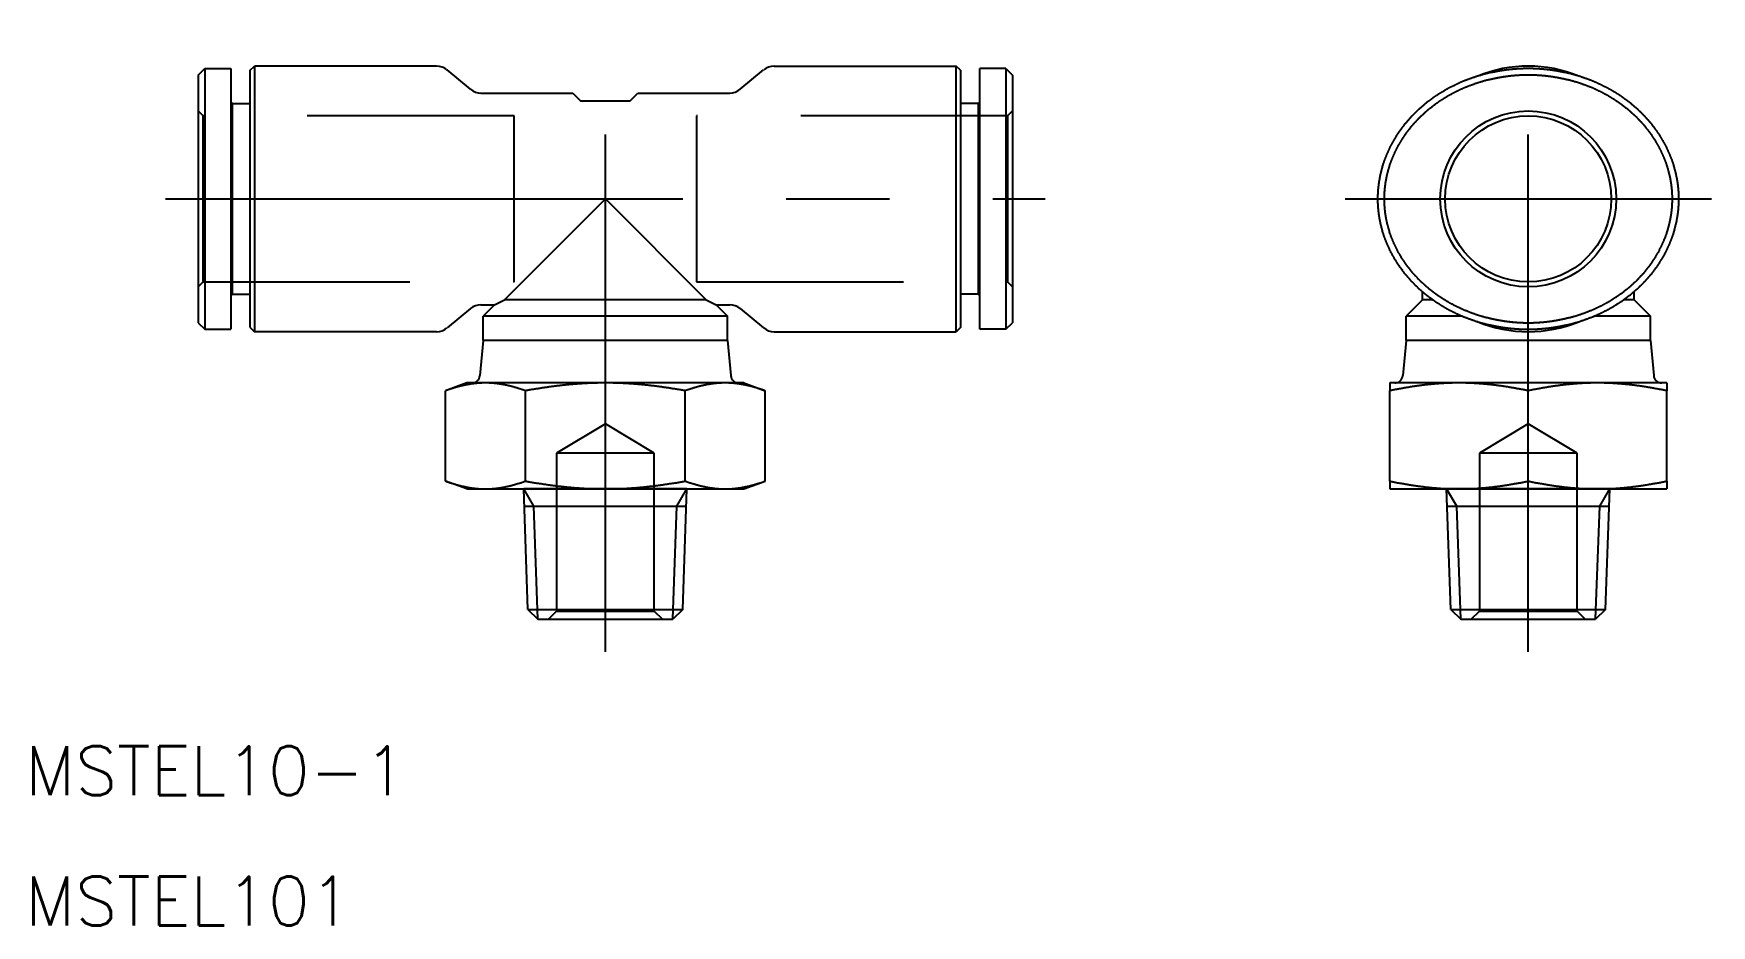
# Model space of a CAD drawing. Extents: x -35 to 68, y -45 to 10.
import ezdxf

# ---------------------------------------------------------------- set-up
doc = ezdxf.new("R2010")
doc.units = 0
doc.linetypes.add('CENTER', pattern=[50.8, 31.75, -6.35, 6.35, -6.35])
doc.linetypes.add('DASHED', pattern=[19.05, 12.7, -6.35])
doc.layers.get('0').update_dxf_attribs({"linetype": 'CONTINUOUS'})
doc.layers.add('CENTER', color=1, linetype='CENTER')
doc.styles.get("Standard").update_dxf_attribs({"font": 'txt.shx', "height": 3, "bigfont": 'bigfont.shx'})

msp = doc.modelspace()

# ---------------------------------------------------------------- texts
at = {"color": 7, "linetype": 'CONTINUOUS'}
for s, p in [('MSTEL10-1', (-35.63, -36.6)), ('MSTEL101', (-35.63, -44.6))]:
    msp.add_text(s, height=3, dxfattribs=at).set_placement(p)

# ---------------------------------------------------------------- linework, layer by layer
at = {"color": 7, "linetype": 'CONTINUOUS'}
for p, q in [((-25, 7.6), (-24.6, 8)), ((-25, 7.6), (-25, -7.6)), ((-24.6, 8), (-24.6, -8)), ((-24.6, 8), (-23, 8)), ((-23, 8), (-23, -8)), ((-21.8, 7.9), (-21.55, 8.15)), ((-21.8, -7.9), (-21.8, 7.9)), ((-21.55, 8.15), (-21.55, -8.15)), ((-10.36, 8.15), (-21.55, 8.15)), ((-8.28, 6.73), (-9.72, 7.92)), ((8.28, 6.73), (9.72, 7.92)), ((10.36, 8.15), (21.55, 8.15)), ((21.55, -8.15), (21.55, 8.15)), ((21.8, 7.9), (21.55, 8.15)), ((21.8, 7.9), (21.8, -7.9)), ((23, -8), (23, 8)), ((24.6, 8), (23, 8)), ((24.6, 8), (24.6, -8)), ((24.6, 8), (25, 7.6)), ((25, 7.6), (25, -7.6)), ((-7.64, 6.5), (-2, 6.5)), ((-2, 6.5), (-1.5, 6)), ((1.5, 6), (2, 6.5)), ((2, 6.5), (7.64, 6.5)), ((-22.9, 5.85), (-23, 5.95)), ((-22.9, -5.85), (-22.9, 5.85)), ((-22.9, 5.85), (-21.8, 5.85)), ((1.5, 6), (-1.5, 6)), ((22.9, 5.85), (21.8, 5.85)), ((22.9, 5.85), (23, 5.95)), ((22.9, 5.85), (22.9, -5.85)), ((-6.2, -6.2), (0, 0)), ((6.2, -6.2), (0, 0)), ((-22.9, -5.85), (-23, -5.95)), ((-22.9, -5.85), (-21.8, -5.85)), ((22.9, -5.85), (21.8, -5.85)), ((22.9, -5.85), (23, -5.95)), ((50.17, -6.2), (50.17, -5.69)), ((63.17, -6.2), (63.17, -5.69)), ((-8.28, -6.73), (-9.72, -7.92)), ((-7.64, -6.5), (-6.8, -6.5)), ((-6.8, -6.5), (-7.5, -7.2)), ((7.5, -7.2), (-7.5, -7.2)), ((-7.5, -8.7), (-7.5, -7.2)), ((-6.8, -6.5), (-6.2, -6.2)), ((6.2, -6.2), (-6.2, -6.2)), ((6.2, -6.2), (6.8, -6.5)), ((6.8, -6.5), (7.5, -7.2)), ((6.8, -6.5), (7.64, -6.5)), ((7.5, -8.7), (7.5, -7.2)), ((8.28, -6.73), (9.72, -7.92)), ((50.17, -6.2), (49.17, -7.2)), ((52.64, -7.2), (49.17, -7.2)), ((49.17, -8.7), (49.17, -7.2)), ((50.82, -6.2), (50.17, -6.2)), ((64.17, -7.2), (60.7, -7.2)), ((63.17, -6.2), (62.52, -6.2)), ((63.17, -6.2), (64.17, -7.2)), ((64.17, -8.7), (64.17, -7.2)), ((-25, -7.6), (-24.6, -8)), ((-24.6, -8), (-23, -8)), ((-21.8, -7.9), (-21.55, -8.15)), ((-10.36, -8.15), (-21.55, -8.15)), ((10.36, -8.15), (21.55, -8.15)), ((21.8, -7.9), (21.55, -8.15)), ((24.6, -8), (23, -8)), ((24.6, -8), (25, -7.6)), ((-7.5, -8.7), (-7.71, -10.85)), ((7.5, -8.7), (-7.5, -8.7)), ((7.5, -8.7), (7.71, -10.85)), ((49.17, -8.7), (48.96, -10.85)), ((64.17, -8.7), (49.17, -8.7)), ((64.17, -8.7), (64.38, -10.85)), ((-8.5, -11.3), (-9.81, -11.78)), ((-7.36, -11.3), (-8.5, -11.3)), ((0, -11.3), (-7.36, -11.3)), ((7.36, -11.3), (0, -11.3)), ((8.5, -11.3), (7.36, -11.3)), ((8.5, -11.3), (9.81, -11.78)), ((52.42, -11.3), (48.17, -11.3)), ((48.17, -11.3), (48.17, -11.78)), ((60.92, -11.3), (52.42, -11.3)), ((65.17, -11.3), (60.92, -11.3)), ((65.17, -11.3), (65.17, -11.78)), ((-9.81, -17.32), (-9.81, -11.78)), ((-4.91, -17.32), (-4.91, -11.78)), ((4.91, -17.32), (4.91, -11.78)), ((9.81, -17.32), (9.81, -11.78)), ((48.17, -17.32), (48.17, -11.78)), ((56.67, -17.32), (56.67, -11.78)), ((65.17, -17.32), (65.17, -11.78)), ((-8.5, -17.8), (-9.81, -17.32)), ((8.5, -17.8), (9.81, -17.32)), ((48.17, -17.32), (48.17, -17.8)), ((65.17, -17.32), (65.17, -17.8)), ((-8.5, -17.8), (-7.36, -17.8)), ((-7.36, -17.8), (0, -17.8)), ((5, -17.8), (-5, -17.8)), ((-4.75, -25.2), (-5, -17.8)), ((0, -17.8), (7.36, -17.8)), ((4.75, -25.2), (5, -17.8)), ((7.36, -17.8), (8.5, -17.8)), ((48.17, -17.8), (52.42, -17.8)), ((61.67, -17.8), (51.66, -17.8)), ((51.92, -25.2), (51.66, -17.8)), ((52.42, -17.8), (60.92, -17.8)), ((60.92, -17.8), (65.17, -17.8)), ((61.42, -25.2), (61.67, -17.8)), ((-4.97, -18.87), (4.97, -18.87)), ((51.7, -18.87), (61.64, -18.87)), ((-4.75, -25.2), (4.75, -25.2)), ((-4.75, -25.2), (-4.14, -25.8)), ((4.75, -25.2), (4.14, -25.8)), ((51.92, -25.2), (61.42, -25.2)), ((51.92, -25.2), (52.53, -25.8)), ((61.42, -25.2), (60.81, -25.8)), ((-4.14, -25.8), (4.14, -25.8)), ((52.53, -25.8), (60.81, -25.8))]:
    msp.add_line(p, q, dxfattribs=at)
at = {"color": 3, "linetype": 'DASHED'}
for p, q in [((-24.7, 5.1), (-25, 5.4)), ((25, 5.4), (24.7, 5.1)), ((-5.6, 5.1), (-24.7, 5.1)), ((-24.7, -5.1), (-24.7, 5.1)), ((-5.6, -5.1), (-5.6, 5.1)), ((5.6, 5.1), (5.6, -5.1)), ((24.7, 5.1), (5.6, 5.1)), ((24.7, 5.1), (24.7, -5.1)), ((-25, -5.4), (-24.7, -5.1)), ((-24.7, -5.1), (-5.6, -5.1)), ((5.6, -5.1), (24.7, -5.1)), ((24.7, -5.1), (25, -5.4)), ((0, -13.8), (-3, -15.6)), ((3, -15.6), (0, -13.8)), ((56.67, -13.8), (53.67, -15.6)), ((59.67, -15.6), (56.67, -13.8)), ((-3, -15.6), (-3, -25.3)), ((3, -15.6), (-3, -15.6)), ((3, -25.3), (3, -15.6)), ((53.67, -15.6), (53.67, -25.3)), ((59.67, -15.6), (53.67, -15.6)), ((59.67, -25.3), (59.67, -15.6)), ((-3.5, -25.8), (-3, -25.3)), ((-3, -25.3), (3, -25.3)), ((3, -25.3), (3.5, -25.8)), ((53.17, -25.8), (53.67, -25.3)), ((53.67, -25.3), (59.67, -25.3)), ((59.67, -25.3), (60.17, -25.8))]:
    msp.add_line(p, q, dxfattribs=at)
at = {"color": 3, "linetype": 'CONTINUOUS'}
for p, q in [((-4.39, -18.87), (-5, -17.8)), ((4.39, -18.87), (5, -17.8)), ((52.28, -18.87), (51.66, -17.8)), ((61.06, -18.87), (61.67, -17.8)), ((-4.14, -25.8), (-4.39, -18.87)), ((4.14, -25.8), (4.39, -18.87)), ((52.53, -25.8), (52.28, -18.87)), ((60.81, -25.8), (61.06, -18.87))]:
    msp.add_line(p, q, dxfattribs=at)
at = {"color": 7}
for points in [[(56.67, -8, 0), (56.68, -8, 0), (56.7, -8, 0), (56.72, -8, 0), (56.73, -8, 0), (56.75, -8, 0), (56.76, -8, 0), (56.78, -8, 0), (56.79, -8, 0), (56.81, -8, 0), (56.82, -8, 0), (56.84, -8, 0), (56.85, -8, 0), (56.87, -8, 0), (56.88, -8, 0), (56.9, -8, 0), (56.91, -8, 0), (56.93, -8, 0), (56.94, -8, 0), (56.96, -8, 0), (56.97, -8, 0), (56.99, -8, 0), (57.01, -7.99, 0), (57.02, -7.99, 0), (57.04, -7.99, 0), (57.05, -7.99, 0), (57.07, -7.99, 0), (57.08, -7.99, 0), (57.1, -7.99, 0), (57.11, -7.99, 0), (57.13, -7.99, 0), (57.14, -7.99, 0), (57.16, -7.99, 0), (57.17, -7.99, 0), (57.19, -7.99, 0), (57.2, -7.99, 0), (57.22, -7.99, 0), (57.24, -7.99, 0), (57.25, -7.98, 0), (57.27, -7.98, 0), (57.28, -7.98, 0), (57.3, -7.98, 0), (57.31, -7.98, 0), (57.33, -7.98, 0), (57.34, -7.98, 0), (57.36, -7.98, 0), (57.38, -7.98, 0), (57.39, -7.98, 0), (57.41, -7.97, 0), (57.42, -7.97, 0), (57.44, -7.97, 0), (57.45, -7.97, 0), (57.47, -7.97, 0), (57.49, -7.97, 0), (57.5, -7.97, 0), (57.52, -7.97, 0), (57.53, -7.96, 0), (57.55, -7.96, 0), (57.57, -7.96, 0), (57.58, -7.96, 0), (57.6, -7.96, 0), (57.61, -7.96, 0), (57.63, -7.96, 0), (57.65, -7.96, 0), (57.66, -7.95, 0), (57.68, -7.95, 0), (57.7, -7.95, 0), (57.71, -7.95, 0), (57.73, -7.95, 0), (57.75, -7.95, 0), (57.76, -7.94, 0), (57.78, -7.94, 0), (57.79, -7.94, 0), (57.81, -7.94, 0), (57.83, -7.94, 0), (57.84, -7.94, 0), (57.86, -7.93, 0), (57.88, -7.93, 0), (57.9, -7.93, 0), (57.91, -7.93, 0), (57.93, -7.93, 0), (57.95, -7.92, 0), (57.96, -7.92, 0), (57.98, -7.92, 0), (58, -7.92, 0), (58.02, -7.92, 0), (58.03, -7.91, 0), (58.05, -7.91, 0), (58.07, -7.91, 0), (58.09, -7.91, 0), (58.1, -7.9, 0), (58.12, -7.9, 0), (58.14, -7.9, 0), (58.16, -7.9, 0), (58.17, -7.89, 0), (58.19, -7.89, 0), (58.21, -7.89, 0), (58.23, -7.89, 0), (58.25, -7.88, 0), (58.26, -7.88, 0), (58.28, -7.88, 0), (58.3, -7.87, 0), (58.32, -7.87, 0), (58.34, -7.87, 0), (58.36, -7.87, 0), (58.37, -7.86, 0), (58.39, -7.86, 0), (58.41, -7.86, 0), (58.43, -7.85, 0), (58.45, -7.85, 0), (58.47, -7.85, 0), (58.49, -7.84, 0), (58.51, -7.84, 0), (58.52, -7.84, 0), (58.54, -7.83, 0), (58.56, -7.83, 0), (58.58, -7.83, 0), (58.6, -7.82, 0), (58.62, -7.82, 0), (58.64, -7.82, 0), (58.66, -7.81, 0), (58.68, -7.81, 0), (58.7, -7.8, 0), (58.72, -7.8, 0), (58.74, -7.8, 0), (58.76, -7.79, 0), (58.78, -7.79, 0), (58.8, -7.78, 0), (58.82, -7.78, 0), (58.84, -7.78, 0), (58.86, -7.77, 0), (58.88, -7.77, 0), (58.9, -7.76, 0), (58.92, -7.76, 0), (58.94, -7.75, 0), (58.96, -7.75, 0), (58.98, -7.75, 0), (59, -7.74, 0), (59.02, -7.74, 0), (59.04, -7.73, 0), (59.06, -7.73, 0), (59.09, -7.72, 0), (59.11, -7.72, 0), (59.13, -7.71, 0), (59.15, -7.71, 0), (59.17, -7.7, 0), (59.19, -7.7, 0), (59.21, -7.69, 0), (59.23, -7.69, 0), (59.25, -7.68, 0), (59.27, -7.68, 0), (59.3, -7.67, 0), (59.32, -7.66, 0), (59.34, -7.66, 0), (59.36, -7.65, 0), (59.38, -7.65, 0), (59.4, -7.64, 0), (59.42, -7.64, 0), (59.44, -7.63, 0), (59.47, -7.63, 0), (59.49, -7.62, 0), (59.51, -7.61, 0), (59.53, -7.61, 0), (59.55, -7.6, 0), (59.57, -7.59, 0), (59.6, -7.59, 0), (59.62, -7.58, 0), (59.64, -7.58, 0), (59.66, -7.57, 0), (59.68, -7.56, 0), (59.7, -7.56, 0), (59.73, -7.55, 0), (59.75, -7.54, 0), (59.77, -7.54, 0), (59.79, -7.53, 0), (59.81, -7.52, 0), (59.84, -7.52, 0), (59.86, -7.51, 0), (59.88, -7.5, 0), (59.9, -7.5, 0), (59.92, -7.49, 0), (59.95, -7.48, 0), (59.97, -7.47, 0), (59.99, -7.47, 0), (60.01, -7.46, 0), (60.04, -7.45, 0), (60.06, -7.44, 0), (60.08, -7.44, 0), (60.1, -7.43, 0), (60.12, -7.42, 0), (60.15, -7.41, 0), (60.17, -7.41, 0), (60.19, -7.4, 0), (60.21, -7.39, 0), (60.24, -7.38, 0), (60.26, -7.37, 0), (60.28, -7.37, 0), (60.3, -7.36, 0), (60.33, -7.35, 0), (60.35, -7.34, 0), (60.37, -7.33, 0), (60.39, -7.32, 0), (60.42, -7.31, 0), (60.44, -7.31, 0), (60.46, -7.3, 0), (60.48, -7.29, 0), (60.51, -7.28, 0), (60.53, -7.27, 0), (60.55, -7.26, 0), (60.57, -7.25, 0), (60.6, -7.24, 0), (60.62, -7.23, 0), (60.64, -7.23, 0), (60.66, -7.22, 0), (60.69, -7.21, 0), (60.71, -7.2, 0), (60.73, -7.19, 0), (60.75, -7.18, 0), (60.78, -7.17, 0), (60.8, -7.16, 0), (60.82, -7.15, 0), (60.84, -7.14, 0), (60.87, -7.13, 0), (60.89, -7.12, 0), (60.91, -7.11, 0), (60.93, -7.1, 0), (60.96, -7.09, 0), (60.98, -7.08, 0), (61, -7.07, 0), (61.02, -7.06, 0), (61.05, -7.05, 0), (61.07, -7.04, 0), (61.09, -7.03, 0), (61.11, -7.02, 0), (61.14, -7.01, 0), (61.16, -6.99, 0), (61.18, -6.98, 0), (61.2, -6.97, 0), (61.23, -6.96, 0), (61.25, -6.95, 0), (61.27, -6.94, 0), (61.29, -6.93, 0), (61.32, -6.92, 0), (61.34, -6.91, 0), (61.36, -6.89, 0), (61.38, -6.88, 0), (61.41, -6.87, 0), (61.43, -6.86, 0), (61.45, -6.85, 0), (61.47, -6.84, 0), (61.5, -6.82, 0), (61.52, -6.81, 0), (61.54, -6.8, 0), (61.56, -6.79, 0), (61.59, -6.78, 0), (61.61, -6.76, 0), (61.63, -6.75, 0), (61.65, -6.74, 0), (61.68, -6.73, 0), (61.7, -6.71, 0), (61.72, -6.7, 0), (61.74, -6.69, 0), (61.77, -6.68, 0), (61.79, -6.66, 0), (61.81, -6.65, 0), (61.83, -6.64, 0), (61.86, -6.62, 0), (61.88, -6.61, 0), (61.9, -6.6, 0), (61.92, -6.59, 0), (61.94, -6.57, 0), (61.97, -6.56, 0), (61.99, -6.54, 0), (62.01, -6.53, 0), (62.03, -6.52, 0), (62.05, -6.5, 0), (62.08, -6.49, 0), (62.1, -6.48, 0), (62.12, -6.46, 0), (62.14, -6.45, 0), (62.17, -6.43, 0), (62.19, -6.42, 0), (62.21, -6.41, 0), (62.23, -6.39, 0), (62.25, -6.38, 0), (62.27, -6.36, 0), (62.3, -6.35, 0), (62.32, -6.33, 0), (62.34, -6.32, 0), (62.36, -6.31, 0), (62.38, -6.29, 0), (62.41, -6.28, 0), (62.43, -6.26, 0), (62.45, -6.25, 0), (62.47, -6.23, 0), (62.49, -6.22, 0), (62.51, -6.2, 0), (62.53, -6.19, 0), (62.56, -6.17, 0), (62.58, -6.16, 0), (62.6, -6.14, 0), (62.62, -6.12, 0), (62.64, -6.11, 0), (62.66, -6.09, 0), (62.68, -6.08, 0), (62.7, -6.06, 0), (62.73, -6.05, 0), (62.75, -6.03, 0), (62.77, -6.01, 0), (62.79, -6, 0), (62.81, -5.98, 0), (62.83, -5.97, 0), (62.85, -5.95, 0), (62.87, -5.93, 0), (62.89, -5.92, 0), (62.91, -5.9, 0), (62.94, -5.88, 0), (62.96, -5.87, 0), (62.98, -5.85, 0), (63, -5.84, 0), (63.02, -5.82, 0), (63.04, -5.8, 0), (63.06, -5.79, 0), (63.08, -5.77, 0), (63.1, -5.75, 0), (63.12, -5.73, 0), (63.14, -5.72, 0), (63.16, -5.7, 0), (63.18, -5.68, 0), (63.2, -5.67, 0), (63.22, -5.65, 0), (63.24, -5.63, 0), (63.26, -5.61, 0), (63.28, -5.6, 0), (63.3, -5.58, 0), (63.32, -5.56, 0), (63.34, -5.54, 0), (63.36, -5.53, 0), (63.38, -5.51, 0), (63.4, -5.49, 0), (63.42, -5.47, 0), (63.44, -5.45, 0), (63.46, -5.44, 0), (63.48, -5.42, 0), (63.5, -5.4, 0), (63.51, -5.38, 0), (63.53, -5.36, 0), (63.55, -5.34, 0), (63.57, -5.33, 0), (63.59, -5.31, 0), (63.61, -5.29, 0), (63.63, -5.27, 0), (63.65, -5.25, 0), (63.67, -5.23, 0), (63.68, -5.21, 0), (63.7, -5.2, 0), (63.72, -5.18, 0), (63.74, -5.16, 0), (63.76, -5.14, 0), (63.78, -5.12, 0), (63.79, -5.1, 0), (63.81, -5.08, 0), (63.83, -5.06, 0), (63.85, -5.04, 0), (63.87, -5.02, 0), (63.89, -5.01, 0), (63.9, -4.99, 0), (63.92, -4.97, 0), (63.94, -4.95, 0), (63.96, -4.93, 0), (63.97, -4.91, 0), (63.99, -4.89, 0), (64.01, -4.87, 0), (64.03, -4.85, 0), (64.04, -4.83, 0), (64.06, -4.81, 0), (64.08, -4.79, 0), (64.09, -4.77, 0), (64.11, -4.75, 0), (64.13, -4.73, 0), (64.15, -4.71, 0), (64.16, -4.69, 0), (64.18, -4.67, 0), (64.2, -4.65, 0), (64.21, -4.63, 0), (64.23, -4.61, 0), (64.25, -4.59, 0), (64.26, -4.57, 0), (64.28, -4.55, 0), (64.29, -4.53, 0), (64.31, -4.51, 0), (64.33, -4.49, 0), (64.34, -4.47, 0), (64.36, -4.45, 0), (64.37, -4.43, 0), (64.39, -4.41, 0), (64.41, -4.39, 0), (64.42, -4.37, 0), (64.44, -4.34, 0), (64.45, -4.32, 0), (64.47, -4.3, 0), (64.48, -4.28, 0), (64.5, -4.26, 0), (64.51, -4.24, 0), (64.53, -4.22, 0), (64.54, -4.2, 0), (64.56, -4.18, 0), (64.57, -4.16, 0), (64.59, -4.14, 0), (64.6, -4.12, 0), (64.62, -4.09, 0), (64.63, -4.07, 0), (64.64, -4.05, 0), (64.66, -4.03, 0), (64.67, -4.01, 0), (64.69, -3.99, 0), (64.7, -3.97, 0), (64.72, -3.95, 0), (64.73, -3.93, 0), (64.74, -3.9, 0), (64.76, -3.88, 0), (64.77, -3.86, 0), (64.78, -3.84, 0), (64.8, -3.82, 0), (64.81, -3.8, 0), (64.82, -3.78, 0), (64.84, -3.75, 0), (64.85, -3.73, 0), (64.86, -3.71, 0), (64.88, -3.69, 0), (64.89, -3.67, 0), (64.9, -3.65, 0), (64.92, -3.63, 0), (64.93, -3.6, 0), (64.94, -3.58, 0), (64.95, -3.56, 0), (64.97, -3.54, 0), (64.98, -3.52, 0), (64.99, -3.5, 0), (65, -3.47, 0), (65.01, -3.45, 0), (65.03, -3.43, 0), (65.04, -3.41, 0), (65.05, -3.39, 0), (65.06, -3.36, 0), (65.07, -3.34, 0), (65.08, -3.32, 0), (65.1, -3.3, 0), (65.11, -3.28, 0), (65.12, -3.26, 0), (65.13, -3.23, 0), (65.14, -3.21, 0), (65.15, -3.19, 0), (65.16, -3.17, 0), (65.17, -3.15, 0), (65.19, -3.12, 0), (65.2, -3.1, 0), (65.21, -3.08, 0), (65.22, -3.06, 0), (65.23, -3.03, 0), (65.24, -3.01, 0), (65.25, -2.99, 0), (65.26, -2.97, 0), (65.27, -2.95, 0), (65.28, -2.92, 0), (65.29, -2.9, 0), (65.3, -2.88, 0), (65.31, -2.86, 0), (65.32, -2.83, 0), (65.33, -2.81, 0), (65.34, -2.79, 0), (65.35, -2.77, 0), (65.36, -2.75, 0), (65.37, -2.72, 0), (65.38, -2.7, 0), (65.39, -2.68, 0), (65.39, -2.66, 0), (65.4, -2.63, 0), (65.41, -2.61, 0), (65.42, -2.59, 0), (65.43, -2.57, 0), (65.44, -2.54, 0), (65.45, -2.52, 0), (65.46, -2.5, 0), (65.47, -2.48, 0), (65.47, -2.45, 0), (65.48, -2.43, 0), (65.49, -2.41, 0), (65.5, -2.39, 0), (65.51, -2.36, 0), (65.51, -2.34, 0), (65.52, -2.32, 0), (65.53, -2.3, 0), (65.54, -2.27, 0), (65.55, -2.25, 0), (65.55, -2.23, 0), (65.56, -2.2, 0), (65.57, -2.18, 0), (65.58, -2.16, 0), (65.58, -2.14, 0), (65.59, -2.11, 0), (65.6, -2.09, 0), (65.6, -2.07, 0), (65.61, -2.05, 0), (65.62, -2.02, 0), (65.63, -2, 0), (65.63, -1.98, 0), (65.64, -1.95, 0), (65.65, -1.93, 0), (65.65, -1.91, 0), (65.66, -1.89, 0), (65.67, -1.86, 0), (65.67, -1.84, 0), (65.68, -1.82, 0), (65.68, -1.79, 0), (65.69, -1.77, 0), (65.7, -1.75, 0), (65.7, -1.73, 0), (65.71, -1.7, 0), (65.71, -1.68, 0), (65.72, -1.66, 0), (65.72, -1.63, 0), (65.73, -1.61, 0), (65.74, -1.59, 0), (65.74, -1.57, 0), (65.75, -1.54, 0), (65.75, -1.52, 0), (65.76, -1.5, 0), (65.76, -1.47, 0), (65.77, -1.45, 0), (65.77, -1.43, 0), (65.78, -1.4, 0), (65.78, -1.38, 0), (65.79, -1.36, 0), (65.79, -1.34, 0), (65.79, -1.31, 0), (65.8, -1.29, 0), (65.8, -1.27, 0), (65.81, -1.24, 0), (65.81, -1.22, 0), (65.82, -1.2, 0), (65.82, -1.17, 0), (65.82, -1.15, 0), (65.83, -1.13, 0), (65.83, -1.11, 0), (65.83, -1.08, 0), (65.84, -1.06, 0), (65.84, -1.04, 0), (65.84, -1.01, 0), (65.85, -0.99, 0), (65.85, -0.97, 0), (65.85, -0.94, 0), (65.86, -0.92, 0), (65.86, -0.9, 0), (65.86, -0.87, 0), (65.87, -0.85, 0), (65.87, -0.83, 0), (65.87, -0.8, 0), (65.88, -0.78, 0), (65.88, -0.76, 0), (65.88, -0.74, 0), (65.88, -0.71, 0), (65.89, -0.69, 0), (65.89, -0.67, 0), (65.89, -0.64, 0), (65.89, -0.62, 0), (65.89, -0.6, 0), (65.9, -0.57, 0), (65.9, -0.55, 0), (65.9, -0.53, 0), (65.9, -0.5, 0), (65.9, -0.48, 0), (65.9, -0.46, 0), (65.91, -0.43, 0), (65.91, -0.41, 0), (65.91, -0.39, 0), (65.91, -0.37, 0), (65.91, -0.34, 0), (65.91, -0.32, 0), (65.91, -0.3, 0), (65.91, -0.27, 0), (65.91, -0.25, 0), (65.92, -0.23, 0), (65.92, -0.2, 0), (65.92, -0.18, 0), (65.92, -0.16, 0), (65.92, -0.13, 0), (65.92, -0.11, 0), (65.92, -0.09, 0), (65.92, -0.06, 0), (65.92, -0.04, 0), (65.92, -0.02, 0), (65.92, 0.01, 0), (65.92, 0.03, 0), (65.92, 0.05, 0), (65.92, 0.08, 0), (65.92, 0.1, 0), (65.92, 0.12, 0), (65.92, 0.14, 0), (65.92, 0.17, 0), (65.92, 0.19, 0), (65.92, 0.21, 0), (65.92, 0.24, 0), (65.91, 0.26, 0), (65.91, 0.28, 0), (65.91, 0.31, 0), (65.91, 0.33, 0), (65.91, 0.35, 0), (65.91, 0.38, 0), (65.91, 0.4, 0), (65.91, 0.42, 0), (65.91, 0.45, 0), (65.9, 0.47, 0), (65.9, 0.49, 0), (65.9, 0.52, 0), (65.9, 0.54, 0), (65.9, 0.56, 0), (65.89, 0.58, 0), (65.89, 0.61, 0), (65.89, 0.63, 0), (65.89, 0.65, 0), (65.89, 0.68, 0), (65.88, 0.7, 0), (65.88, 0.72, 0), (65.88, 0.75, 0), (65.88, 0.77, 0), (65.87, 0.79, 0), (65.87, 0.82, 0), (65.87, 0.84, 0), (65.87, 0.86, 0), (65.86, 0.88, 0), (65.86, 0.91, 0), (65.86, 0.93, 0), (65.85, 0.95, 0), (65.85, 0.98, 0), (65.85, 1, 0), (65.84, 1.02, 0), (65.84, 1.05, 0), (65.84, 1.07, 0), (65.83, 1.09, 0), (65.83, 1.11, 0), (65.83, 1.14, 0), (65.82, 1.16, 0), (65.82, 1.18, 0), (65.81, 1.21, 0), (65.81, 1.23, 0), (65.81, 1.25, 0), (65.8, 1.27, 0), (65.8, 1.3, 0), (65.79, 1.32, 0), (65.79, 1.34, 0), (65.78, 1.37, 0), (65.78, 1.39, 0), (65.77, 1.41, 0), (65.77, 1.43, 0), (65.76, 1.46, 0), (65.76, 1.48, 0), (65.75, 1.5, 0), (65.75, 1.53, 0), (65.74, 1.55, 0), (65.74, 1.57, 0), (65.73, 1.59, 0), (65.73, 1.62, 0), (65.72, 1.64, 0), (65.72, 1.66, 0), (65.71, 1.68, 0), (65.71, 1.71, 0), (65.7, 1.73, 0), (65.69, 1.75, 0), (65.69, 1.77, 0), (65.68, 1.8, 0), (65.68, 1.82, 0), (65.67, 1.84, 0), (65.66, 1.86, 0), (65.66, 1.89, 0), (65.65, 1.91, 0), (65.65, 1.93, 0), (65.64, 1.95, 0), (65.63, 1.98, 0), (65.63, 2, 0), (65.62, 2.02, 0), (65.61, 2.04, 0), (65.61, 2.06, 0), (65.6, 2.09, 0), (65.59, 2.11, 0), (65.59, 2.13, 0), (65.58, 2.15, 0), (65.57, 2.18, 0), (65.56, 2.2, 0), (65.56, 2.22, 0), (65.55, 2.24, 0), (65.54, 2.26, 0), (65.53, 2.29, 0), (65.53, 2.31, 0), (65.52, 2.33, 0), (65.51, 2.35, 0), (65.5, 2.37, 0), (65.5, 2.4, 0), (65.49, 2.42, 0), (65.48, 2.44, 0), (65.47, 2.46, 0), (65.46, 2.48, 0), (65.45, 2.5, 0), (65.45, 2.53, 0), (65.44, 2.55, 0), (65.43, 2.57, 0), (65.42, 2.59, 0), (65.41, 2.61, 0), (65.4, 2.63, 0), (65.39, 2.66, 0), (65.39, 2.68, 0), (65.38, 2.7, 0), (65.37, 2.72, 0), (65.36, 2.74, 0), (65.35, 2.76, 0), (65.34, 2.78, 0), (65.33, 2.81, 0), (65.32, 2.83, 0), (65.31, 2.85, 0), (65.3, 2.87, 0), (65.29, 2.89, 0), (65.28, 2.91, 0), (65.27, 2.93, 0), (65.27, 2.95, 0), (65.26, 2.98, 0), (65.25, 3, 0), (65.24, 3.02, 0), (65.23, 3.04, 0), (65.22, 3.06, 0), (65.21, 3.08, 0), (65.2, 3.1, 0), (65.19, 3.12, 0), (65.18, 3.14, 0), (65.17, 3.16, 0), (65.15, 3.19, 0), (65.14, 3.21, 0), (65.13, 3.23, 0), (65.12, 3.25, 0), (65.11, 3.27, 0), (65.1, 3.29, 0), (65.09, 3.31, 0), (65.08, 3.33, 0), (65.07, 3.35, 0), (65.06, 3.37, 0), (65.05, 3.39, 0), (65.04, 3.41, 0), (65.03, 3.43, 0), (65.01, 3.45, 0), (65, 3.47, 0), (64.99, 3.49, 0), (64.98, 3.51, 0), (64.97, 3.53, 0), (64.96, 3.55, 0), (64.95, 3.57, 0), (64.93, 3.59, 0), (64.92, 3.61, 0), (64.91, 3.63, 0), (64.9, 3.65, 0), (64.89, 3.67, 0), (64.88, 3.69, 0), (64.86, 3.71, 0), (64.85, 3.73, 0), (64.84, 3.75, 0), (64.83, 3.77, 0), (64.81, 3.79, 0), (64.8, 3.81, 0), (64.79, 3.83, 0), (64.78, 3.85, 0), (64.77, 3.87, 0), (64.75, 3.89, 0), (64.74, 3.91, 0), (64.73, 3.93, 0), (64.72, 3.95, 0), (64.7, 3.97, 0), (64.69, 3.99, 0), (64.68, 4, 0), (64.66, 4.02, 0), (64.65, 4.04, 0), (64.64, 4.06, 0), (64.63, 4.08, 0), (64.61, 4.1, 0), (64.6, 4.12, 0), (64.59, 4.14, 0), (64.57, 4.16, 0), (64.56, 4.18, 0), (64.55, 4.19, 0), (64.53, 4.21, 0), (64.52, 4.23, 0), (64.51, 4.25, 0), (64.49, 4.27, 0), (64.48, 4.29, 0), (64.47, 4.31, 0), (64.45, 4.32, 0), (64.44, 4.34, 0), (64.42, 4.36, 0), (64.41, 4.38, 0), (64.4, 4.4, 0), (64.38, 4.42, 0), (64.37, 4.43, 0), (64.35, 4.45, 0), (64.34, 4.47, 0), (64.33, 4.49, 0), (64.31, 4.51, 0), (64.3, 4.53, 0), (64.28, 4.54, 0), (64.27, 4.56, 0), (64.25, 4.58, 0), (64.24, 4.6, 0), (64.23, 4.61, 0), (64.21, 4.63, 0), (64.2, 4.65, 0), (64.18, 4.67, 0), (64.17, 4.69, 0), (64.15, 4.7, 0), (64.14, 4.72, 0), (64.12, 4.74, 0), (64.11, 4.76, 0), (64.09, 4.77, 0), (64.08, 4.79, 0), (64.06, 4.81, 0), (64.05, 4.83, 0), (64.03, 4.84, 0), (64.02, 4.86, 0), (64, 4.88, 0), (63.99, 4.89, 0), (63.97, 4.91, 0), (63.96, 4.93, 0), (63.94, 4.94, 0), (63.93, 4.96, 0), (63.91, 4.98, 0), (63.89, 5, 0), (63.88, 5.01, 0), (63.86, 5.03, 0), (63.85, 5.05, 0), (63.83, 5.06, 0), (63.82, 5.08, 0), (63.8, 5.1, 0), (63.78, 5.11, 0), (63.77, 5.13, 0), (63.75, 5.15, 0), (63.74, 5.16, 0), (63.72, 5.18, 0), (63.7, 5.19, 0), (63.69, 5.21, 0), (63.67, 5.23, 0), (63.66, 5.24, 0), (63.64, 5.26, 0), (63.62, 5.28, 0), (63.61, 5.29, 0), (63.59, 5.31, 0), (63.57, 5.32, 0), (63.56, 5.34, 0), (63.54, 5.36, 0), (63.52, 5.37, 0), (63.51, 5.39, 0), (63.49, 5.4, 0), (63.47, 5.42, 0), (63.46, 5.43, 0), (63.44, 5.45, 0), (63.42, 5.47, 0), (63.41, 5.48, 0), (63.39, 5.5, 0), (63.37, 5.51, 0), (63.36, 5.53, 0), (63.34, 5.54, 0), (63.32, 5.56, 0), (63.31, 5.57, 0), (63.29, 5.59, 0), (63.27, 5.6, 0), (63.25, 5.62, 0), (63.24, 5.63, 0), (63.22, 5.65, 0), (63.2, 5.66, 0), (63.19, 5.68, 0), (63.17, 5.69, 0), (63.15, 5.71, 0), (63.13, 5.72, 0), (63.12, 5.74, 0), (63.1, 5.75, 0), (63.08, 5.77, 0), (63.06, 5.78, 0), (63.04, 5.8, 0), (63.03, 5.81, 0), (63.01, 5.83, 0), (62.99, 5.84, 0), (62.97, 5.85, 0), (62.96, 5.87, 0), (62.94, 5.88, 0), (62.92, 5.9, 0), (62.9, 5.91, 0), (62.88, 5.93, 0), (62.87, 5.94, 0), (62.85, 5.95, 0), (62.83, 5.97, 0), (62.81, 5.98, 0), (62.79, 6, 0), (62.78, 6.01, 0), (62.76, 6.02, 0), (62.74, 6.04, 0), (62.72, 6.05, 0), (62.7, 6.06, 0), (62.68, 6.08, 0), (62.67, 6.09, 0), (62.65, 6.11, 0), (62.63, 6.12, 0), (62.61, 6.13, 0), (62.59, 6.15, 0), (62.57, 6.16, 0), (62.55, 6.17, 0), (62.54, 6.19, 0), (62.52, 6.2, 0), (62.5, 6.21, 0), (62.48, 6.23, 0), (62.46, 6.24, 0), (62.44, 6.25, 0), (62.42, 6.26, 0), (62.4, 6.28, 0), (62.39, 6.29, 0), (62.37, 6.3, 0), (62.35, 6.32, 0), (62.33, 6.33, 0), (62.31, 6.34, 0), (62.29, 6.35, 0), (62.27, 6.37, 0), (62.25, 6.38, 0), (62.23, 6.39, 0), (62.21, 6.4, 0), (62.19, 6.42, 0), (62.18, 6.43, 0), (62.16, 6.44, 0), (62.14, 6.45, 0), (62.12, 6.47, 0), (62.1, 6.48, 0), (62.08, 6.49, 0), (62.06, 6.5, 0), (62.04, 6.51, 0), (62.02, 6.53, 0), (62, 6.54, 0), (61.98, 6.55, 0), (61.96, 6.56, 0), (61.94, 6.57, 0), (61.92, 6.58, 0), (61.9, 6.6, 0), (61.88, 6.61, 0), (61.86, 6.62, 0), (61.84, 6.63, 0), (61.82, 6.64, 0), (61.8, 6.65, 0), (61.78, 6.67, 0), (61.76, 6.68, 0), (61.74, 6.69, 0), (61.72, 6.7, 0), (61.7, 6.71, 0), (61.68, 6.72, 0), (61.66, 6.73, 0), (61.64, 6.74, 0), (61.62, 6.76, 0), (61.6, 6.77, 0), (61.58, 6.78, 0), (61.56, 6.79, 0), (61.54, 6.8, 0), (61.52, 6.81, 0), (61.5, 6.82, 0), (61.48, 6.83, 0), (61.46, 6.84, 0), (61.44, 6.85, 0), (61.42, 6.86, 0), (61.4, 6.87, 0), (61.38, 6.88, 0), (61.36, 6.89, 0), (61.34, 6.9, 0), (61.32, 6.91, 0), (61.3, 6.92, 0), (61.28, 6.93, 0), (61.26, 6.94, 0), (61.24, 6.95, 0), (61.22, 6.97, 0), (61.2, 6.97, 0), (61.18, 6.98, 0), (61.16, 6.99, 0), (61.14, 7, 0), (61.12, 7.01, 0), (61.1, 7.02, 0), (61.08, 7.03, 0), (61.06, 7.04, 0), (61.03, 7.05, 0), (61.01, 7.06, 0), (60.99, 7.07, 0), (60.97, 7.08, 0), (60.95, 7.09, 0), (60.93, 7.1, 0), (60.91, 7.11, 0), (60.89, 7.12, 0), (60.87, 7.13, 0), (60.85, 7.14, 0), (60.83, 7.15, 0), (60.81, 7.16, 0), (60.79, 7.16, 0), (60.76, 7.17, 0), (60.74, 7.18, 0), (60.72, 7.19, 0), (60.7, 7.2, 0), (60.68, 7.21, 0), (60.66, 7.22, 0), (60.64, 7.23, 0), (60.62, 7.23, 0), (60.6, 7.24, 0), (60.58, 7.25, 0), (60.55, 7.26, 0), (60.53, 7.27, 0), (60.51, 7.28, 0), (60.49, 7.29, 0), (60.47, 7.29, 0), (60.45, 7.3, 0), (60.43, 7.31, 0), (60.41, 7.32, 0), (60.39, 7.33, 0), (60.36, 7.33, 0), (60.34, 7.34, 0), (60.32, 7.35, 0), (60.3, 7.36, 0), (60.28, 7.37, 0), (60.26, 7.37, 0), (60.24, 7.38, 0), (60.21, 7.39, 0), (60.19, 7.4, 0), (60.17, 7.4, 0), (60.15, 7.41, 0), (60.13, 7.42, 0), (60.11, 7.43, 0), (60.09, 7.43, 0), (60.06, 7.44, 0), (60.04, 7.45, 0), (60.02, 7.46, 0), (60, 7.46, 0), (59.98, 7.47, 0), (59.96, 7.48, 0), (59.94, 7.48, 0), (59.91, 7.49, 0), (59.89, 7.5, 0), (59.87, 7.51, 0), (59.85, 7.51, 0), (59.83, 7.52, 0), (59.81, 7.53, 0), (59.78, 7.53, 0), (59.76, 7.54, 0), (59.74, 7.55, 0), (59.72, 7.55, 0), (59.7, 7.56, 0), (59.68, 7.57, 0), (59.65, 7.57, 0), (59.63, 7.58, 0), (59.61, 7.58, 0), (59.59, 7.59, 0), (59.57, 7.6, 0), (59.55, 7.6, 0), (59.52, 7.61, 0), (59.5, 7.62, 0), (59.48, 7.62, 0), (59.46, 7.63, 0), (59.44, 7.63, 0), (59.41, 7.64, 0), (59.39, 7.65, 0), (59.37, 7.65, 0), (59.35, 7.66, 0), (59.33, 7.66, 0), (59.3, 7.67, 0), (59.28, 7.67, 0), (59.26, 7.68, 0), (59.24, 7.69, 0), (59.22, 7.69, 0), (59.19, 7.7, 0), (59.17, 7.7, 0), (59.15, 7.71, 0), (59.13, 7.71, 0), (59.11, 7.72, 0), (59.08, 7.72, 0), (59.06, 7.73, 0), (59.04, 7.73, 0), (59.02, 7.74, 0), (59, 7.74, 0), (58.97, 7.75, 0), (58.95, 7.75, 0), (58.93, 7.76, 0), (58.91, 7.76, 0), (58.89, 7.77, 0), (58.86, 7.77, 0), (58.84, 7.78, 0), (58.82, 7.78, 0), (58.8, 7.79, 0), (58.77, 7.79, 0), (58.75, 7.79, 0), (58.73, 7.8, 0), (58.71, 7.8, 0), (58.69, 7.81, 0), (58.66, 7.81, 0), (58.64, 7.82, 0), (58.62, 7.82, 0), (58.6, 7.82, 0), (58.57, 7.83, 0), (58.55, 7.83, 0), (58.53, 7.84, 0), (58.51, 7.84, 0), (58.48, 7.84, 0), (58.46, 7.85, 0), (58.44, 7.85, 0), (58.42, 7.86, 0), (58.4, 7.86, 0), (58.37, 7.86, 0), (58.35, 7.87, 0), (58.33, 7.87, 0), (58.31, 7.87, 0), (58.28, 7.88, 0), (58.26, 7.88, 0), (58.24, 7.88, 0), (58.22, 7.89, 0), (58.19, 7.89, 0), (58.17, 7.89, 0), (58.15, 7.9, 0), (58.13, 7.9, 0), (58.1, 7.9, 0), (58.08, 7.91, 0), (58.06, 7.91, 0), (58.04, 7.91, 0), (58.01, 7.92, 0), (57.99, 7.92, 0), (57.97, 7.92, 0), (57.95, 7.92, 0), (57.92, 7.93, 0), (57.9, 7.93, 0), (57.88, 7.93, 0), (57.86, 7.93, 0), (57.83, 7.94, 0), (57.81, 7.94, 0), (57.79, 7.94, 0), (57.77, 7.94, 0), (57.74, 7.95, 0), (57.72, 7.95, 0), (57.7, 7.95, 0), (57.68, 7.95, 0), (57.65, 7.95, 0), (57.63, 7.96, 0), (57.61, 7.96, 0), (57.59, 7.96, 0), (57.56, 7.96, 0), (57.54, 7.96, 0), (57.52, 7.97, 0), (57.5, 7.97, 0), (57.47, 7.97, 0), (57.45, 7.97, 0), (57.43, 7.97, 0), (57.41, 7.97, 0), (57.38, 7.98, 0), (57.36, 7.98, 0), (57.34, 7.98, 0), (57.31, 7.98, 0), (57.29, 7.98, 0), (57.27, 7.98, 0), (57.25, 7.98, 0), (57.22, 7.99, 0), (57.2, 7.99, 0), (57.18, 7.99, 0), (57.16, 7.99, 0), (57.13, 7.99, 0), (57.11, 7.99, 0), (57.09, 7.99, 0), (57.07, 7.99, 0), (57.04, 7.99, 0), (57.02, 7.99, 0), (57, 7.99, 0), (56.98, 8, 0), (56.95, 8, 0), (56.93, 8, 0), (56.91, 8, 0), (56.88, 8, 0), (56.86, 8, 0), (56.84, 8, 0), (56.82, 8, 0), (56.79, 8, 0), (56.77, 8, 0), (56.75, 8, 0), (56.73, 8, 0), (56.7, 8, 0), (56.68, 8, 0), (56.66, 8, 0), (56.64, 8, 0), (56.61, 8, 0), (56.59, 8, 0), (56.57, 8, 0), (56.54, 8, 0), (56.52, 8, 0), (56.5, 8, 0), (56.48, 8, 0), (56.45, 8, 0), (56.43, 8, 0), (56.41, 8, 0), (56.39, 8, 0), (56.36, 8, 0), (56.34, 7.99, 0), (56.32, 7.99, 0), (56.3, 7.99, 0), (56.27, 7.99, 0), (56.25, 7.99, 0), (56.23, 7.99, 0), (56.21, 7.99, 0), (56.18, 7.99, 0), (56.16, 7.99, 0), (56.14, 7.99, 0), (56.11, 7.99, 0), (56.09, 7.98, 0), (56.07, 7.98, 0), (56.05, 7.98, 0), (56.02, 7.98, 0), (56, 7.98, 0), (55.98, 7.98, 0), (55.96, 7.98, 0), (55.93, 7.97, 0), (55.91, 7.97, 0), (55.89, 7.97, 0), (55.87, 7.97, 0), (55.84, 7.97, 0), (55.82, 7.97, 0), (55.8, 7.96, 0), (55.78, 7.96, 0), (55.75, 7.96, 0), (55.73, 7.96, 0), (55.71, 7.96, 0), (55.69, 7.95, 0), (55.66, 7.95, 0), (55.64, 7.95, 0), (55.62, 7.95, 0), (55.59, 7.95, 0), (55.57, 7.94, 0), (55.55, 7.94, 0), (55.53, 7.94, 0), (55.5, 7.94, 0), (55.48, 7.93, 0), (55.46, 7.93, 0), (55.44, 7.93, 0), (55.41, 7.93, 0), (55.39, 7.92, 0), (55.37, 7.92, 0), (55.35, 7.92, 0), (55.32, 7.92, 0), (55.3, 7.91, 0), (55.28, 7.91, 0), (55.26, 7.91, 0), (55.23, 7.9, 0), (55.21, 7.9, 0), (55.19, 7.9, 0), (55.17, 7.89, 0), (55.15, 7.89, 0), (55.12, 7.89, 0), (55.1, 7.88, 0), (55.08, 7.88, 0), (55.06, 7.88, 0), (55.03, 7.87, 0), (55.01, 7.87, 0), (54.99, 7.87, 0), (54.97, 7.86, 0), (54.94, 7.86, 0), (54.92, 7.86, 0), (54.9, 7.85, 0), (54.88, 7.85, 0), (54.85, 7.84, 0), (54.83, 7.84, 0), (54.81, 7.84, 0), (54.79, 7.83, 0), (54.77, 7.83, 0), (54.74, 7.82, 0), (54.72, 7.82, 0), (54.7, 7.82, 0), (54.68, 7.81, 0), (54.65, 7.81, 0), (54.63, 7.8, 0), (54.61, 7.8, 0), (54.59, 7.79, 0), (54.56, 7.79, 0), (54.54, 7.79, 0), (54.52, 7.78, 0), (54.5, 7.78, 0), (54.48, 7.77, 0), (54.45, 7.77, 0), (54.43, 7.76, 0), (54.41, 7.76, 0), (54.39, 7.75, 0), (54.37, 7.75, 0), (54.34, 7.74, 0), (54.32, 7.74, 0), (54.3, 7.73, 0), (54.28, 7.73, 0), (54.25, 7.72, 0), (54.23, 7.72, 0), (54.21, 7.71, 0), (54.19, 7.71, 0), (54.17, 7.7, 0), (54.14, 7.7, 0), (54.12, 7.69, 0), (54.1, 7.69, 0), (54.08, 7.68, 0), (54.06, 7.67, 0), (54.03, 7.67, 0), (54.01, 7.66, 0), (53.99, 7.66, 0), (53.97, 7.65, 0), (53.95, 7.65, 0), (53.92, 7.64, 0), (53.9, 7.63, 0), (53.88, 7.63, 0), (53.86, 7.62, 0), (53.84, 7.62, 0), (53.82, 7.61, 0), (53.79, 7.6, 0), (53.77, 7.6, 0), (53.75, 7.59, 0), (53.73, 7.58, 0), (53.71, 7.58, 0), (53.68, 7.57, 0), (53.66, 7.57, 0), (53.64, 7.56, 0), (53.62, 7.55, 0), (53.6, 7.55, 0), (53.58, 7.54, 0), (53.55, 7.53, 0), (53.53, 7.53, 0), (53.51, 7.52, 0), (53.49, 7.51, 0), (53.47, 7.51, 0), (53.45, 7.5, 0), (53.42, 7.49, 0), (53.4, 7.48, 0), (53.38, 7.48, 0), (53.36, 7.47, 0), (53.34, 7.46, 0), (53.32, 7.46, 0), (53.3, 7.45, 0), (53.27, 7.44, 0), (53.25, 7.43, 0), (53.23, 7.43, 0), (53.21, 7.42, 0), (53.19, 7.41, 0), (53.17, 7.4, 0), (53.15, 7.4, 0), (53.12, 7.39, 0), (53.1, 7.38, 0), (53.08, 7.37, 0), (53.06, 7.37, 0), (53.04, 7.36, 0), (53.02, 7.35, 0), (53, 7.34, 0), (52.98, 7.33, 0), (52.95, 7.33, 0), (52.93, 7.32, 0), (52.91, 7.31, 0), (52.89, 7.3, 0), (52.87, 7.29, 0), (52.85, 7.29, 0), (52.83, 7.28, 0), (52.81, 7.27, 0), (52.78, 7.26, 0), (52.76, 7.25, 0), (52.74, 7.24, 0), (52.72, 7.23, 0), (52.7, 7.23, 0), (52.68, 7.22, 0), (52.66, 7.21, 0), (52.64, 7.2, 0), (52.62, 7.19, 0), (52.6, 7.18, 0), (52.57, 7.17, 0), (52.55, 7.16, 0), (52.53, 7.16, 0), (52.51, 7.15, 0), (52.49, 7.14, 0), (52.47, 7.13, 0), (52.45, 7.12, 0), (52.43, 7.11, 0), (52.41, 7.1, 0), (52.39, 7.09, 0), (52.37, 7.08, 0), (52.35, 7.07, 0), (52.32, 7.06, 0), (52.3, 7.05, 0), (52.28, 7.04, 0), (52.26, 7.03, 0), (52.24, 7.02, 0), (52.22, 7.01, 0), (52.2, 7, 0), (52.18, 6.99, 0), (52.16, 6.98, 0), (52.14, 6.97, 0), (52.12, 6.97, 0), (52.1, 6.95, 0), (52.08, 6.94, 0), (52.06, 6.93, 0), (52.04, 6.92, 0), (52.02, 6.91, 0), (52, 6.9, 0), (51.98, 6.89, 0), (51.96, 6.88, 0), (51.94, 6.87, 0), (51.92, 6.86, 0), (51.9, 6.85, 0), (51.87, 6.84, 0), (51.85, 6.83, 0), (51.83, 6.82, 0), (51.81, 6.81, 0), (51.79, 6.8, 0), (51.77, 6.79, 0), (51.75, 6.78, 0), (51.73, 6.77, 0), (51.71, 6.76, 0), (51.69, 6.74, 0), (51.67, 6.73, 0), (51.65, 6.72, 0), (51.63, 6.71, 0), (51.61, 6.7, 0), (51.59, 6.69, 0), (51.57, 6.68, 0), (51.55, 6.67, 0), (51.53, 6.65, 0), (51.52, 6.64, 0), (51.5, 6.63, 0), (51.48, 6.62, 0), (51.46, 6.61, 0), (51.44, 6.6, 0), (51.42, 6.58, 0), (51.4, 6.57, 0), (51.38, 6.56, 0), (51.36, 6.55, 0), (51.34, 6.54, 0), (51.32, 6.53, 0), (51.3, 6.51, 0), (51.28, 6.5, 0), (51.26, 6.49, 0), (51.24, 6.48, 0), (51.22, 6.47, 0), (51.2, 6.45, 0), (51.18, 6.44, 0), (51.16, 6.43, 0), (51.14, 6.42, 0), (51.13, 6.4, 0), (51.11, 6.39, 0), (51.09, 6.38, 0), (51.07, 6.37, 0), (51.05, 6.35, 0), (51.03, 6.34, 0), (51.01, 6.33, 0), (50.99, 6.32, 0), (50.97, 6.3, 0), (50.95, 6.29, 0), (50.93, 6.28, 0), (50.92, 6.26, 0), (50.9, 6.25, 0), (50.88, 6.24, 0), (50.86, 6.23, 0), (50.84, 6.21, 0), (50.82, 6.2, 0), (50.8, 6.19, 0), (50.78, 6.17, 0), (50.77, 6.16, 0), (50.75, 6.15, 0), (50.73, 6.13, 0), (50.71, 6.12, 0), (50.69, 6.11, 0), (50.67, 6.09, 0), (50.66, 6.08, 0), (50.64, 6.06, 0), (50.62, 6.05, 0), (50.6, 6.04, 0), (50.58, 6.02, 0), (50.56, 6.01, 0), (50.55, 6, 0), (50.53, 5.98, 0), (50.51, 5.97, 0), (50.49, 5.95, 0), (50.47, 5.94, 0), (50.45, 5.93, 0), (50.44, 5.91, 0), (50.42, 5.9, 0), (50.4, 5.88, 0), (50.38, 5.87, 0), (50.37, 5.85, 0), (50.35, 5.84, 0), (50.33, 5.83, 0), (50.31, 5.81, 0), (50.29, 5.8, 0), (50.28, 5.78, 0), (50.26, 5.77, 0), (50.24, 5.75, 0), (50.22, 5.74, 0), (50.21, 5.72, 0), (50.19, 5.71, 0), (50.17, 5.69, 0), (50.15, 5.68, 0), (50.14, 5.66, 0), (50.12, 5.65, 0), (50.1, 5.63, 0), (50.08, 5.62, 0), (50.07, 5.6, 0), (50.05, 5.59, 0), (50.03, 5.57, 0), (50.02, 5.56, 0), (50, 5.54, 0), (49.98, 5.53, 0), (49.97, 5.51, 0), (49.95, 5.5, 0), (49.93, 5.48, 0), (49.91, 5.47, 0), (49.9, 5.45, 0), (49.88, 5.43, 0), (49.86, 5.42, 0), (49.85, 5.4, 0), (49.83, 5.39, 0), (49.81, 5.37, 0), (49.8, 5.36, 0), (49.78, 5.34, 0), (49.76, 5.32, 0), (49.75, 5.31, 0), (49.73, 5.29, 0), (49.72, 5.28, 0), (49.7, 5.26, 0), (49.68, 5.24, 0), (49.67, 5.23, 0), (49.65, 5.21, 0), (49.63, 5.19, 0), (49.62, 5.18, 0), (49.6, 5.16, 0), (49.59, 5.15, 0), (49.57, 5.13, 0), (49.55, 5.11, 0), (49.54, 5.1, 0), (49.52, 5.08, 0), (49.51, 5.06, 0), (49.49, 5.05, 0), (49.48, 5.03, 0), (49.46, 5.01, 0), (49.44, 5, 0), (49.43, 4.98, 0), (49.41, 4.96, 0), (49.4, 4.94, 0), (49.38, 4.93, 0), (49.37, 4.91, 0), (49.35, 4.89, 0), (49.34, 4.88, 0), (49.32, 4.86, 0), (49.31, 4.84, 0), (49.29, 4.83, 0), (49.28, 4.81, 0), (49.26, 4.79, 0), (49.25, 4.77, 0), (49.23, 4.76, 0), (49.22, 4.74, 0), (49.2, 4.72, 0), (49.19, 4.7, 0), (49.17, 4.69, 0), (49.16, 4.67, 0), (49.14, 4.65, 0), (49.13, 4.63, 0), (49.11, 4.61, 0), (49.1, 4.6, 0), (49.08, 4.58, 0), (49.07, 4.56, 0), (49.06, 4.54, 0), (49.04, 4.53, 0), (49.03, 4.51, 0), (49.01, 4.49, 0), (49, 4.47, 0), (48.98, 4.45, 0), (48.97, 4.43, 0), (48.96, 4.42, 0), (48.94, 4.4, 0), (48.93, 4.38, 0), (48.91, 4.36, 0), (48.9, 4.34, 0), (48.89, 4.32, 0), (48.87, 4.31, 0), (48.86, 4.29, 0), (48.85, 4.27, 0), (48.83, 4.25, 0), (48.82, 4.23, 0), (48.81, 4.21, 0), (48.79, 4.19, 0), (48.78, 4.18, 0), (48.77, 4.16, 0), (48.75, 4.14, 0), (48.74, 4.12, 0), (48.73, 4.1, 0), (48.71, 4.08, 0), (48.7, 4.06, 0), (48.69, 4.04, 0), (48.67, 4.02, 0), (48.66, 4, 0), (48.65, 3.99, 0), (48.64, 3.97, 0), (48.62, 3.95, 0), (48.61, 3.93, 0), (48.6, 3.91, 0), (48.59, 3.89, 0), (48.57, 3.87, 0), (48.56, 3.85, 0), (48.55, 3.83, 0), (48.54, 3.81, 0), (48.52, 3.79, 0), (48.51, 3.77, 0), (48.5, 3.75, 0), (48.49, 3.73, 0), (48.48, 3.71, 0), (48.46, 3.69, 0), (48.45, 3.67, 0), (48.44, 3.65, 0), (48.43, 3.63, 0), (48.42, 3.61, 0), (48.4, 3.59, 0), (48.39, 3.57, 0), (48.38, 3.55, 0), (48.37, 3.53, 0), (48.36, 3.51, 0), (48.35, 3.49, 0), (48.34, 3.47, 0), (48.32, 3.45, 0), (48.31, 3.43, 0), (48.3, 3.41, 0), (48.29, 3.39, 0), (48.28, 3.37, 0), (48.27, 3.35, 0), (48.26, 3.33, 0), (48.25, 3.31, 0), (48.24, 3.29, 0), (48.23, 3.27, 0), (48.22, 3.25, 0), (48.21, 3.23, 0), (48.19, 3.21, 0), (48.18, 3.19, 0), (48.17, 3.16, 0), (48.16, 3.14, 0), (48.15, 3.12, 0), (48.14, 3.1, 0), (48.13, 3.08, 0), (48.12, 3.06, 0), (48.11, 3.04, 0), (48.1, 3.02, 0), (48.09, 3, 0), (48.08, 2.98, 0), (48.07, 2.95, 0), (48.06, 2.93, 0), (48.05, 2.91, 0), (48.04, 2.89, 0), (48.04, 2.87, 0), (48.03, 2.85, 0), (48.02, 2.83, 0), (48.01, 2.81, 0), (48, 2.78, 0), (47.99, 2.76, 0), (47.98, 2.74, 0), (47.97, 2.72, 0), (47.96, 2.7, 0), (47.95, 2.68, 0), (47.94, 2.66, 0), (47.94, 2.63, 0), (47.93, 2.61, 0), (47.92, 2.59, 0), (47.91, 2.57, 0), (47.9, 2.55, 0), (47.89, 2.53, 0), (47.88, 2.5, 0), (47.88, 2.48, 0), (47.87, 2.46, 0), (47.86, 2.44, 0), (47.85, 2.42, 0), (47.84, 2.4, 0), (47.84, 2.37, 0), (47.83, 2.35, 0), (47.82, 2.33, 0), (47.81, 2.31, 0), (47.81, 2.29, 0), (47.8, 2.26, 0), (47.79, 2.24, 0), (47.78, 2.22, 0), (47.78, 2.2, 0), (47.77, 2.18, 0), (47.76, 2.15, 0), (47.75, 2.13, 0), (47.75, 2.11, 0), (47.74, 2.09, 0), (47.73, 2.06, 0), (47.73, 2.04, 0), (47.72, 2.02, 0), (47.71, 2, 0), (47.71, 1.98, 0), (47.7, 1.95, 0), (47.69, 1.93, 0), (47.69, 1.91, 0), (47.68, 1.89, 0), (47.67, 1.86, 0), (47.67, 1.84, 0), (47.66, 1.82, 0), (47.66, 1.8, 0), (47.65, 1.77, 0), (47.64, 1.75, 0), (47.64, 1.73, 0), (47.63, 1.71, 0), (47.63, 1.68, 0), (47.62, 1.66, 0), (47.62, 1.64, 0), (47.61, 1.62, 0), (47.6, 1.59, 0), (47.6, 1.57, 0), (47.59, 1.55, 0), (47.59, 1.53, 0), (47.58, 1.5, 0), (47.58, 1.48, 0), (47.57, 1.46, 0), (47.57, 1.43, 0), (47.56, 1.41, 0), (47.56, 1.39, 0), (47.56, 1.37, 0), (47.55, 1.34, 0), (47.55, 1.32, 0), (47.54, 1.3, 0), (47.54, 1.27, 0), (47.53, 1.25, 0), (47.53, 1.23, 0), (47.53, 1.21, 0), (47.52, 1.18, 0), (47.52, 1.16, 0), (47.51, 1.14, 0), (47.51, 1.11, 0), (47.51, 1.09, 0), (47.5, 1.07, 0), (47.5, 1.05, 0), (47.5, 1.02, 0), (47.49, 1, 0), (47.49, 0.98, 0), (47.49, 0.95, 0), (47.48, 0.93, 0), (47.48, 0.91, 0), (47.48, 0.88, 0), (47.47, 0.86, 0), (47.47, 0.84, 0), (47.47, 0.82, 0), (47.47, 0.79, 0), (47.46, 0.77, 0), (47.46, 0.75, 0), (47.46, 0.72, 0), (47.45, 0.7, 0), (47.45, 0.68, 0), (47.45, 0.65, 0), (47.45, 0.63, 0), (47.45, 0.61, 0), (47.44, 0.58, 0), (47.44, 0.56, 0), (47.44, 0.54, 0), (47.44, 0.52, 0), (47.44, 0.49, 0), (47.44, 0.47, 0), (47.43, 0.45, 0), (47.43, 0.42, 0), (47.43, 0.4, 0), (47.43, 0.38, 0), (47.43, 0.35, 0), (47.43, 0.33, 0), (47.43, 0.31, 0), (47.43, 0.28, 0), (47.42, 0.26, 0), (47.42, 0.24, 0), (47.42, 0.21, 0), (47.42, 0.19, 0), (47.42, 0.17, 0), (47.42, 0.14, 0), (47.42, 0.12, 0), (47.42, 0.1, 0), (47.42, 0.08, 0), (47.42, 0.05, 0), (47.42, 0.03, 0), (47.42, 0.01, 0), (47.42, -0.02, 0), (47.42, -0.04, 0), (47.42, -0.06, 0), (47.42, -0.09, 0), (47.42, -0.11, 0), (47.42, -0.13, 0), (47.42, -0.16, 0), (47.42, -0.18, 0), (47.42, -0.2, 0), (47.42, -0.23, 0), (47.42, -0.25, 0), (47.42, -0.27, 0), (47.43, -0.3, 0), (47.43, -0.32, 0), (47.43, -0.34, 0), (47.43, -0.37, 0), (47.43, -0.39, 0), (47.43, -0.41, 0), (47.43, -0.43, 0), (47.43, -0.46, 0), (47.44, -0.48, 0), (47.44, -0.5, 0), (47.44, -0.53, 0), (47.44, -0.55, 0), (47.44, -0.57, 0), (47.45, -0.6, 0), (47.45, -0.62, 0), (47.45, -0.64, 0), (47.45, -0.67, 0), (47.45, -0.69, 0), (47.46, -0.71, 0), (47.46, -0.74, 0), (47.46, -0.76, 0), (47.46, -0.78, 0), (47.47, -0.8, 0), (47.47, -0.83, 0), (47.47, -0.85, 0), (47.47, -0.87, 0), (47.48, -0.9, 0), (47.48, -0.92, 0), (47.48, -0.94, 0), (47.49, -0.97, 0), (47.49, -0.99, 0), (47.49, -1.01, 0), (47.5, -1.04, 0), (47.5, -1.06, 0), (47.5, -1.08, 0), (47.51, -1.11, 0), (47.51, -1.13, 0), (47.52, -1.15, 0), (47.52, -1.17, 0), (47.52, -1.2, 0), (47.53, -1.22, 0), (47.53, -1.24, 0), (47.54, -1.27, 0), (47.54, -1.29, 0), (47.54, -1.31, 0), (47.55, -1.34, 0), (47.55, -1.36, 0), (47.56, -1.38, 0), (47.56, -1.4, 0), (47.57, -1.43, 0), (47.57, -1.45, 0), (47.58, -1.47, 0), (47.58, -1.5, 0), (47.59, -1.52, 0), (47.59, -1.54, 0), (47.6, -1.57, 0), (47.6, -1.59, 0), (47.61, -1.61, 0), (47.61, -1.63, 0), (47.62, -1.66, 0), (47.63, -1.68, 0), (47.63, -1.7, 0), (47.64, -1.73, 0), (47.64, -1.75, 0), (47.65, -1.77, 0), (47.66, -1.79, 0), (47.66, -1.82, 0), (47.67, -1.84, 0), (47.67, -1.86, 0), (47.68, -1.89, 0), (47.69, -1.91, 0), (47.69, -1.93, 0), (47.7, -1.95, 0), (47.71, -1.98, 0), (47.71, -2, 0), (47.72, -2.02, 0), (47.73, -2.05, 0), (47.73, -2.07, 0), (47.74, -2.09, 0), (47.75, -2.11, 0), (47.76, -2.14, 0), (47.76, -2.16, 0), (47.77, -2.18, 0), (47.78, -2.2, 0), (47.79, -2.23, 0), (47.79, -2.25, 0), (47.8, -2.27, 0), (47.81, -2.3, 0), (47.82, -2.32, 0), (47.82, -2.34, 0), (47.83, -2.36, 0), (47.84, -2.39, 0), (47.85, -2.41, 0), (47.86, -2.43, 0), (47.87, -2.45, 0), (47.87, -2.48, 0), (47.88, -2.5, 0), (47.89, -2.52, 0), (47.9, -2.54, 0), (47.91, -2.57, 0), (47.92, -2.59, 0), (47.93, -2.61, 0), (47.93, -2.63, 0), (47.94, -2.66, 0), (47.95, -2.68, 0), (47.96, -2.7, 0), (47.97, -2.72, 0), (47.98, -2.75, 0), (47.99, -2.77, 0), (48, -2.79, 0), (48.01, -2.81, 0), (48.02, -2.83, 0), (48.03, -2.86, 0), (48.04, -2.88, 0), (48.05, -2.9, 0), (48.06, -2.92, 0), (48.07, -2.95, 0), (48.08, -2.97, 0), (48.09, -2.99, 0), (48.1, -3.01, 0), (48.11, -3.03, 0), (48.12, -3.06, 0), (48.13, -3.08, 0), (48.14, -3.1, 0), (48.15, -3.12, 0), (48.16, -3.15, 0), (48.18, -3.17, 0), (48.19, -3.19, 0), (48.2, -3.21, 0), (48.21, -3.23, 0), (48.22, -3.26, 0), (48.23, -3.28, 0), (48.24, -3.3, 0), (48.25, -3.32, 0), (48.27, -3.34, 0), (48.28, -3.36, 0), (48.29, -3.39, 0), (48.3, -3.41, 0), (48.31, -3.43, 0), (48.32, -3.45, 0), (48.34, -3.47, 0), (48.35, -3.5, 0), (48.36, -3.52, 0), (48.37, -3.54, 0), (48.39, -3.56, 0), (48.4, -3.58, 0), (48.41, -3.6, 0), (48.42, -3.63, 0), (48.44, -3.65, 0), (48.45, -3.67, 0), (48.46, -3.69, 0), (48.48, -3.71, 0), (48.49, -3.73, 0), (48.5, -3.75, 0), (48.51, -3.78, 0), (48.53, -3.8, 0), (48.54, -3.82, 0), (48.55, -3.84, 0), (48.57, -3.86, 0), (48.58, -3.88, 0), (48.6, -3.9, 0), (48.61, -3.93, 0), (48.62, -3.95, 0), (48.64, -3.97, 0), (48.65, -3.99, 0), (48.67, -4.01, 0), (48.68, -4.03, 0), (48.69, -4.05, 0), (48.71, -4.07, 0), (48.72, -4.09, 0), (48.74, -4.12, 0), (48.75, -4.14, 0), (48.77, -4.16, 0), (48.78, -4.18, 0), (48.8, -4.2, 0), (48.81, -4.22, 0), (48.83, -4.24, 0), (48.84, -4.26, 0), (48.86, -4.28, 0), (48.87, -4.3, 0), (48.89, -4.32, 0), (48.9, -4.34, 0), (48.92, -4.37, 0), (48.93, -4.39, 0), (48.95, -4.41, 0), (48.97, -4.43, 0), (48.98, -4.45, 0), (49, -4.47, 0), (49.01, -4.49, 0), (49.03, -4.51, 0), (49.04, -4.53, 0), (49.06, -4.55, 0), (49.08, -4.57, 0), (49.09, -4.59, 0), (49.11, -4.61, 0), (49.13, -4.63, 0), (49.14, -4.65, 0), (49.16, -4.67, 0), (49.18, -4.69, 0), (49.19, -4.71, 0), (49.21, -4.73, 0), (49.23, -4.75, 0), (49.24, -4.77, 0), (49.26, -4.79, 0), (49.28, -4.81, 0), (49.3, -4.83, 0), (49.31, -4.85, 0), (49.33, -4.87, 0), (49.35, -4.89, 0), (49.37, -4.91, 0), (49.38, -4.93, 0), (49.4, -4.95, 0), (49.42, -4.97, 0), (49.44, -4.99, 0), (49.45, -5.01, 0), (49.47, -5.02, 0), (49.49, -5.04, 0), (49.51, -5.06, 0), (49.53, -5.08, 0), (49.54, -5.1, 0), (49.56, -5.12, 0), (49.58, -5.14, 0), (49.6, -5.16, 0), (49.62, -5.18, 0), (49.64, -5.2, 0), (49.65, -5.21, 0), (49.67, -5.23, 0), (49.69, -5.25, 0), (49.71, -5.27, 0), (49.73, -5.29, 0), (49.75, -5.31, 0), (49.77, -5.33, 0), (49.79, -5.34, 0), (49.81, -5.36, 0), (49.82, -5.38, 0), (49.84, -5.4, 0), (49.86, -5.42, 0), (49.88, -5.44, 0), (49.9, -5.45, 0), (49.92, -5.47, 0), (49.94, -5.49, 0), (49.96, -5.51, 0), (49.98, -5.53, 0), (50, -5.54, 0), (50.02, -5.56, 0), (50.04, -5.58, 0), (50.06, -5.6, 0), (50.08, -5.61, 0), (50.1, -5.63, 0), (50.12, -5.65, 0), (50.14, -5.67, 0), (50.16, -5.68, 0), (50.18, -5.7, 0), (50.2, -5.72, 0), (50.22, -5.73, 0), (50.24, -5.75, 0), (50.26, -5.77, 0), (50.28, -5.79, 0), (50.3, -5.8, 0), (50.32, -5.82, 0), (50.34, -5.84, 0), (50.36, -5.85, 0), (50.38, -5.87, 0), (50.4, -5.89, 0), (50.42, -5.9, 0), (50.45, -5.92, 0), (50.47, -5.93, 0), (50.49, -5.95, 0), (50.51, -5.97, 0), (50.53, -5.98, 0), (50.55, -6, 0), (50.57, -6.01, 0), (50.59, -6.03, 0), (50.61, -6.05, 0), (50.63, -6.06, 0), (50.66, -6.08, 0), (50.68, -6.09, 0), (50.7, -6.11, 0), (50.72, -6.12, 0), (50.74, -6.14, 0), (50.76, -6.16, 0), (50.78, -6.17, 0), (50.8, -6.19, 0), (50.83, -6.2, 0), (50.85, -6.22, 0), (50.87, -6.23, 0), (50.89, -6.25, 0), (50.91, -6.26, 0), (50.93, -6.28, 0), (50.96, -6.29, 0), (50.98, -6.31, 0), (51, -6.32, 0), (51.02, -6.33, 0), (51.04, -6.35, 0), (51.06, -6.36, 0), (51.09, -6.38, 0), (51.11, -6.39, 0), (51.13, -6.41, 0), (51.15, -6.42, 0), (51.17, -6.43, 0), (51.2, -6.45, 0), (51.22, -6.46, 0), (51.24, -6.48, 0), (51.26, -6.49, 0), (51.28, -6.5, 0), (51.31, -6.52, 0), (51.33, -6.53, 0), (51.35, -6.54, 0), (51.37, -6.56, 0), (51.39, -6.57, 0), (51.42, -6.59, 0), (51.44, -6.6, 0), (51.46, -6.61, 0), (51.48, -6.62, 0), (51.51, -6.64, 0), (51.53, -6.65, 0), (51.55, -6.66, 0), (51.57, -6.68, 0), (51.6, -6.69, 0), (51.62, -6.7, 0), (51.64, -6.71, 0), (51.66, -6.73, 0), (51.68, -6.74, 0), (51.71, -6.75, 0), (51.73, -6.76, 0), (51.75, -6.78, 0), (51.77, -6.79, 0), (51.8, -6.8, 0), (51.82, -6.81, 0), (51.84, -6.82, 0), (51.86, -6.84, 0), (51.89, -6.85, 0), (51.91, -6.86, 0), (51.93, -6.87, 0), (51.95, -6.88, 0), (51.98, -6.89, 0), (52, -6.91, 0), (52.02, -6.92, 0), (52.04, -6.93, 0), (52.07, -6.94, 0), (52.09, -6.95, 0), (52.11, -6.96, 0), (52.13, -6.97, 0), (52.16, -6.98, 0), (52.18, -6.99, 0), (52.2, -7.01, 0), (52.22, -7.02, 0), (52.25, -7.03, 0), (52.27, -7.04, 0), (52.29, -7.05, 0), (52.32, -7.06, 0), (52.34, -7.07, 0), (52.36, -7.08, 0), (52.38, -7.09, 0), (52.41, -7.1, 0), (52.43, -7.11, 0), (52.45, -7.12, 0), (52.47, -7.13, 0), (52.5, -7.14, 0), (52.52, -7.15, 0), (52.54, -7.16, 0), (52.56, -7.17, 0), (52.59, -7.18, 0), (52.61, -7.19, 0), (52.63, -7.2, 0), (52.65, -7.21, 0), (52.68, -7.22, 0), (52.7, -7.23, 0), (52.72, -7.23, 0), (52.74, -7.24, 0), (52.77, -7.25, 0), (52.79, -7.26, 0), (52.81, -7.27, 0), (52.83, -7.28, 0), (52.86, -7.29, 0), (52.88, -7.3, 0), (52.9, -7.31, 0), (52.92, -7.31, 0), (52.95, -7.32, 0), (52.97, -7.33, 0), (52.99, -7.34, 0), (53.01, -7.35, 0), (53.04, -7.36, 0), (53.06, -7.37, 0), (53.08, -7.37, 0), (53.1, -7.38, 0), (53.12, -7.39, 0), (53.15, -7.4, 0), (53.17, -7.41, 0), (53.19, -7.41, 0), (53.21, -7.42, 0), (53.24, -7.43, 0), (53.26, -7.44, 0), (53.28, -7.44, 0), (53.3, -7.45, 0), (53.33, -7.46, 0), (53.35, -7.47, 0), (53.37, -7.47, 0), (53.39, -7.48, 0), (53.41, -7.49, 0), (53.44, -7.5, 0), (53.46, -7.5, 0), (53.48, -7.51, 0), (53.5, -7.52, 0), (53.52, -7.52, 0), (53.55, -7.53, 0), (53.57, -7.54, 0), (53.59, -7.54, 0), (53.61, -7.55, 0), (53.63, -7.56, 0), (53.66, -7.56, 0), (53.68, -7.57, 0), (53.7, -7.58, 0), (53.72, -7.58, 0), (53.74, -7.59, 0), (53.76, -7.6, 0), (53.79, -7.6, 0), (53.81, -7.61, 0), (53.83, -7.61, 0), (53.85, -7.62, 0), (53.87, -7.63, 0), (53.89, -7.63, 0), (53.92, -7.64, 0), (53.94, -7.64, 0), (53.96, -7.65, 0), (53.98, -7.65, 0), (54, -7.66, 0), (54.02, -7.67, 0), (54.04, -7.67, 0), (54.06, -7.68, 0), (54.09, -7.68, 0), (54.11, -7.69, 0), (54.13, -7.69, 0), (54.15, -7.7, 0), (54.17, -7.7, 0), (54.19, -7.71, 0), (54.21, -7.71, 0), (54.23, -7.72, 0), (54.25, -7.72, 0), (54.27, -7.73, 0), (54.29, -7.73, 0), (54.32, -7.74, 0), (54.34, -7.74, 0), (54.36, -7.75, 0), (54.38, -7.75, 0), (54.4, -7.75, 0), (54.42, -7.76, 0), (54.44, -7.76, 0), (54.46, -7.77, 0), (54.48, -7.77, 0), (54.5, -7.78, 0), (54.52, -7.78, 0), (54.54, -7.78, 0), (54.56, -7.79, 0), (54.58, -7.79, 0), (54.6, -7.8, 0), (54.62, -7.8, 0), (54.64, -7.8, 0), (54.66, -7.81, 0), (54.68, -7.81, 0), (54.7, -7.82, 0), (54.72, -7.82, 0), (54.74, -7.82, 0), (54.76, -7.83, 0), (54.78, -7.83, 0), (54.79, -7.83, 0), (54.81, -7.84, 0), (54.83, -7.84, 0), (54.85, -7.84, 0), (54.87, -7.85, 0), (54.89, -7.85, 0), (54.91, -7.85, 0), (54.93, -7.86, 0), (54.95, -7.86, 0), (54.96, -7.86, 0), (54.98, -7.87, 0), (55, -7.87, 0), (55.02, -7.87, 0), (55.04, -7.87, 0), (55.06, -7.88, 0), (55.07, -7.88, 0), (55.09, -7.88, 0), (55.11, -7.89, 0), (55.13, -7.89, 0), (55.15, -7.89, 0), (55.16, -7.89, 0), (55.18, -7.9, 0), (55.2, -7.9, 0), (55.22, -7.9, 0), (55.24, -7.9, 0), (55.25, -7.91, 0), (55.27, -7.91, 0), (55.29, -7.91, 0), (55.31, -7.91, 0), (55.32, -7.92, 0), (55.34, -7.92, 0), (55.36, -7.92, 0), (55.37, -7.92, 0), (55.39, -7.92, 0), (55.41, -7.93, 0), (55.43, -7.93, 0), (55.44, -7.93, 0), (55.46, -7.93, 0), (55.48, -7.93, 0), (55.49, -7.94, 0), (55.51, -7.94, 0), (55.53, -7.94, 0), (55.54, -7.94, 0), (55.56, -7.94, 0), (55.58, -7.94, 0), (55.59, -7.95, 0), (55.61, -7.95, 0), (55.63, -7.95, 0), (55.64, -7.95, 0), (55.66, -7.95, 0), (55.68, -7.95, 0), (55.69, -7.96, 0), (55.71, -7.96, 0), (55.72, -7.96, 0), (55.74, -7.96, 0), (55.76, -7.96, 0), (55.77, -7.96, 0), (55.79, -7.96, 0), (55.8, -7.96, 0), (55.82, -7.97, 0), (55.84, -7.97, 0), (55.85, -7.97, 0), (55.87, -7.97, 0), (55.88, -7.97, 0), (55.9, -7.97, 0), (55.92, -7.97, 0), (55.93, -7.97, 0), (55.95, -7.98, 0), (55.96, -7.98, 0), (55.98, -7.98, 0), (55.99, -7.98, 0), (56.01, -7.98, 0), (56.03, -7.98, 0), (56.04, -7.98, 0), (56.06, -7.98, 0), (56.07, -7.98, 0), (56.09, -7.98, 0), (56.1, -7.99, 0), (56.12, -7.99, 0), (56.13, -7.99, 0), (56.15, -7.99, 0), (56.16, -7.99, 0), (56.18, -7.99, 0), (56.2, -7.99, 0), (56.21, -7.99, 0), (56.23, -7.99, 0), (56.24, -7.99, 0), (56.26, -7.99, 0), (56.27, -7.99, 0), (56.29, -7.99, 0), (56.3, -7.99, 0), (56.32, -7.99, 0), (56.33, -7.99, 0), (56.35, -8, 0), (56.36, -8, 0), (56.38, -8, 0), (56.39, -8, 0), (56.41, -8, 0), (56.43, -8, 0), (56.44, -8, 0), (56.46, -8, 0), (56.47, -8, 0), (56.49, -8, 0), (56.5, -8, 0), (56.52, -8, 0), (56.53, -8, 0), (56.55, -8, 0), (56.56, -8, 0), (56.58, -8, 0), (56.59, -8, 0), (56.61, -8, 0), (56.62, -8, 0), (56.64, -8, 0), (56.65, -8, 0), (56.67, -8, 0)], [(56.67, -7.6, 0), (56.68, -7.6, 0), (56.7, -7.6, 0), (56.71, -7.6, 0), (56.73, -7.6, 0), (56.74, -7.6, 0), (56.76, -7.6, 0), (56.77, -7.6, 0), (56.79, -7.6, 0), (56.8, -7.6, 0), (56.82, -7.6, 0), (56.83, -7.6, 0), (56.85, -7.6, 0), (56.86, -7.6, 0), (56.88, -7.6, 0), (56.89, -7.6, 0), (56.9, -7.6, 0), (56.92, -7.6, 0), (56.93, -7.6, 0), (56.95, -7.6, 0), (56.96, -7.6, 0), (56.98, -7.6, 0), (56.99, -7.6, 0), (57.01, -7.59, 0), (57.02, -7.59, 0), (57.04, -7.59, 0), (57.05, -7.59, 0), (57.07, -7.59, 0), (57.08, -7.59, 0), (57.1, -7.59, 0), (57.11, -7.59, 0), (57.13, -7.59, 0), (57.14, -7.59, 0), (57.16, -7.59, 0), (57.17, -7.59, 0), (57.18, -7.59, 0), (57.2, -7.59, 0), (57.21, -7.59, 0), (57.23, -7.58, 0), (57.24, -7.58, 0), (57.26, -7.58, 0), (57.27, -7.58, 0), (57.29, -7.58, 0), (57.3, -7.58, 0), (57.32, -7.58, 0), (57.33, -7.58, 0), (57.35, -7.58, 0), (57.36, -7.58, 0), (57.38, -7.58, 0), (57.39, -7.57, 0), (57.41, -7.57, 0), (57.43, -7.57, 0), (57.44, -7.57, 0), (57.46, -7.57, 0), (57.47, -7.57, 0), (57.49, -7.57, 0), (57.5, -7.57, 0), (57.52, -7.57, 0), (57.53, -7.56, 0), (57.55, -7.56, 0), (57.56, -7.56, 0), (57.58, -7.56, 0), (57.59, -7.56, 0), (57.61, -7.56, 0), (57.63, -7.56, 0), (57.64, -7.55, 0), (57.66, -7.55, 0), (57.67, -7.55, 0), (57.69, -7.55, 0), (57.7, -7.55, 0), (57.72, -7.55, 0), (57.74, -7.54, 0), (57.75, -7.54, 0), (57.77, -7.54, 0), (57.78, -7.54, 0), (57.8, -7.54, 0), (57.82, -7.54, 0), (57.83, -7.53, 0), (57.85, -7.53, 0), (57.87, -7.53, 0), (57.88, -7.53, 0), (57.9, -7.53, 0), (57.92, -7.52, 0), (57.93, -7.52, 0), (57.95, -7.52, 0), (57.97, -7.52, 0), (57.98, -7.52, 0), (58, -7.51, 0), (58.02, -7.51, 0), (58.03, -7.51, 0), (58.05, -7.51, 0), (58.07, -7.5, 0), (58.08, -7.5, 0), (58.1, -7.5, 0), (58.12, -7.5, 0), (58.13, -7.5, 0), (58.15, -7.49, 0), (58.17, -7.49, 0), (58.19, -7.49, 0), (58.2, -7.48, 0), (58.22, -7.48, 0), (58.24, -7.48, 0), (58.26, -7.48, 0), (58.27, -7.47, 0), (58.29, -7.47, 0), (58.31, -7.47, 0), (58.33, -7.47, 0), (58.35, -7.46, 0), (58.36, -7.46, 0), (58.38, -7.46, 0), (58.4, -7.45, 0), (58.42, -7.45, 0), (58.44, -7.45, 0), (58.45, -7.44, 0), (58.47, -7.44, 0), (58.49, -7.44, 0), (58.51, -7.43, 0), (58.53, -7.43, 0), (58.55, -7.43, 0), (58.57, -7.42, 0), (58.59, -7.42, 0), (58.6, -7.42, 0), (58.62, -7.41, 0), (58.64, -7.41, 0), (58.66, -7.4, 0), (58.68, -7.4, 0), (58.7, -7.4, 0), (58.72, -7.39, 0), (58.74, -7.39, 0), (58.76, -7.39, 0), (58.78, -7.38, 0), (58.8, -7.38, 0), (58.82, -7.37, 0), (58.84, -7.37, 0), (58.86, -7.36, 0), (58.88, -7.36, 0), (58.89, -7.36, 0), (58.91, -7.35, 0), (58.93, -7.35, 0), (58.95, -7.34, 0), (58.97, -7.34, 0), (58.99, -7.33, 0), (59.01, -7.33, 0), (59.03, -7.32, 0), (59.05, -7.32, 0), (59.07, -7.31, 0), (59.09, -7.31, 0), (59.11, -7.3, 0), (59.13, -7.3, 0), (59.16, -7.29, 0), (59.18, -7.29, 0), (59.2, -7.28, 0), (59.22, -7.28, 0), (59.24, -7.27, 0), (59.26, -7.27, 0), (59.28, -7.26, 0), (59.3, -7.26, 0), (59.32, -7.25, 0), (59.34, -7.24, 0), (59.36, -7.24, 0), (59.38, -7.23, 0), (59.4, -7.23, 0), (59.42, -7.22, 0), (59.44, -7.22, 0), (59.46, -7.21, 0), (59.48, -7.2, 0), (59.51, -7.2, 0), (59.53, -7.19, 0), (59.55, -7.19, 0), (59.57, -7.18, 0), (59.59, -7.17, 0), (59.61, -7.17, 0), (59.63, -7.16, 0), (59.65, -7.15, 0), (59.67, -7.15, 0), (59.7, -7.14, 0), (59.72, -7.13, 0), (59.74, -7.13, 0), (59.76, -7.12, 0), (59.78, -7.11, 0), (59.8, -7.11, 0), (59.82, -7.1, 0), (59.84, -7.09, 0), (59.86, -7.09, 0), (59.89, -7.08, 0), (59.91, -7.07, 0), (59.93, -7.07, 0), (59.95, -7.06, 0), (59.97, -7.05, 0), (59.99, -7.04, 0), (60.01, -7.04, 0), (60.04, -7.03, 0), (60.06, -7.02, 0), (60.08, -7.01, 0), (60.1, -7.01, 0), (60.12, -7, 0), (60.14, -6.99, 0), (60.16, -6.98, 0), (60.19, -6.97, 0), (60.21, -6.97, 0), (60.23, -6.96, 0), (60.25, -6.95, 0), (60.27, -6.94, 0), (60.29, -6.93, 0), (60.32, -6.92, 0), (60.34, -6.92, 0), (60.36, -6.91, 0), (60.38, -6.9, 0), (60.4, -6.89, 0), (60.42, -6.88, 0), (60.44, -6.87, 0), (60.47, -6.86, 0), (60.49, -6.86, 0), (60.51, -6.85, 0), (60.53, -6.84, 0), (60.55, -6.83, 0), (60.57, -6.82, 0), (60.6, -6.81, 0), (60.62, -6.8, 0), (60.64, -6.79, 0), (60.66, -6.78, 0), (60.68, -6.77, 0), (60.7, -6.76, 0), (60.73, -6.75, 0), (60.75, -6.74, 0), (60.77, -6.73, 0), (60.79, -6.72, 0), (60.81, -6.71, 0), (60.83, -6.7, 0), (60.86, -6.69, 0), (60.88, -6.68, 0), (60.9, -6.67, 0), (60.92, -6.66, 0), (60.94, -6.65, 0), (60.96, -6.64, 0), (60.99, -6.63, 0), (61.01, -6.62, 0), (61.03, -6.61, 0), (61.05, -6.6, 0), (61.07, -6.59, 0), (61.09, -6.58, 0), (61.12, -6.57, 0), (61.14, -6.56, 0), (61.16, -6.55, 0), (61.18, -6.54, 0), (61.2, -6.53, 0), (61.22, -6.52, 0), (61.25, -6.5, 0), (61.27, -6.49, 0), (61.29, -6.48, 0), (61.31, -6.47, 0), (61.33, -6.46, 0), (61.35, -6.45, 0), (61.37, -6.44, 0), (61.4, -6.42, 0), (61.42, -6.41, 0), (61.44, -6.4, 0), (61.46, -6.39, 0), (61.48, -6.38, 0), (61.5, -6.36, 0), (61.52, -6.35, 0), (61.55, -6.34, 0), (61.57, -6.33, 0), (61.59, -6.32, 0), (61.61, -6.3, 0), (61.63, -6.29, 0), (61.65, -6.28, 0), (61.67, -6.27, 0), (61.7, -6.25, 0), (61.72, -6.24, 0), (61.74, -6.23, 0), (61.76, -6.22, 0), (61.78, -6.2, 0), (61.8, -6.19, 0), (61.82, -6.18, 0), (61.84, -6.16, 0), (61.87, -6.15, 0), (61.89, -6.14, 0), (61.91, -6.12, 0), (61.93, -6.11, 0), (61.95, -6.1, 0), (61.97, -6.08, 0), (61.99, -6.07, 0), (62.01, -6.06, 0), (62.03, -6.04, 0), (62.05, -6.03, 0), (62.08, -6.02, 0), (62.1, -6, 0), (62.12, -5.99, 0), (62.14, -5.97, 0), (62.16, -5.96, 0), (62.18, -5.95, 0), (62.2, -5.93, 0), (62.22, -5.92, 0), (62.24, -5.9, 0), (62.26, -5.89, 0), (62.28, -5.87, 0), (62.3, -5.86, 0), (62.32, -5.85, 0), (62.34, -5.83, 0), (62.36, -5.82, 0), (62.38, -5.8, 0), (62.41, -5.79, 0), (62.43, -5.77, 0), (62.45, -5.76, 0), (62.47, -5.74, 0), (62.49, -5.73, 0), (62.51, -5.71, 0), (62.53, -5.7, 0), (62.55, -5.68, 0), (62.57, -5.67, 0), (62.59, -5.65, 0), (62.61, -5.63, 0), (62.63, -5.62, 0), (62.65, -5.6, 0), (62.67, -5.59, 0), (62.69, -5.57, 0), (62.71, -5.56, 0), (62.73, -5.54, 0), (62.75, -5.52, 0), (62.76, -5.51, 0), (62.78, -5.49, 0), (62.8, -5.48, 0), (62.82, -5.46, 0), (62.84, -5.44, 0), (62.86, -5.43, 0), (62.88, -5.41, 0), (62.9, -5.4, 0), (62.92, -5.38, 0), (62.94, -5.36, 0), (62.96, -5.35, 0), (62.98, -5.33, 0), (63, -5.31, 0), (63.02, -5.3, 0), (63.03, -5.28, 0), (63.05, -5.26, 0), (63.07, -5.25, 0), (63.09, -5.23, 0), (63.11, -5.21, 0), (63.13, -5.19, 0), (63.15, -5.18, 0), (63.16, -5.16, 0), (63.18, -5.14, 0), (63.2, -5.13, 0), (63.22, -5.11, 0), (63.24, -5.09, 0), (63.26, -5.07, 0), (63.27, -5.06, 0), (63.29, -5.04, 0), (63.31, -5.02, 0), (63.33, -5, 0), (63.35, -4.99, 0), (63.37, -4.97, 0), (63.38, -4.95, 0), (63.4, -4.93, 0), (63.42, -4.91, 0), (63.44, -4.9, 0), (63.45, -4.88, 0), (63.47, -4.86, 0), (63.49, -4.84, 0), (63.51, -4.82, 0), (63.52, -4.81, 0), (63.54, -4.79, 0), (63.56, -4.77, 0), (63.57, -4.75, 0), (63.59, -4.73, 0), (63.61, -4.71, 0), (63.63, -4.7, 0), (63.64, -4.68, 0), (63.66, -4.66, 0), (63.68, -4.64, 0), (63.69, -4.62, 0), (63.71, -4.6, 0), (63.73, -4.58, 0), (63.74, -4.57, 0), (63.76, -4.55, 0), (63.78, -4.53, 0), (63.79, -4.51, 0), (63.81, -4.49, 0), (63.82, -4.47, 0), (63.84, -4.45, 0), (63.86, -4.43, 0), (63.87, -4.41, 0), (63.89, -4.4, 0), (63.9, -4.38, 0), (63.92, -4.36, 0), (63.93, -4.34, 0), (63.95, -4.32, 0), (63.97, -4.3, 0), (63.98, -4.28, 0), (64, -4.26, 0), (64.01, -4.24, 0), (64.03, -4.22, 0), (64.04, -4.2, 0), (64.06, -4.18, 0), (64.07, -4.16, 0), (64.09, -4.14, 0), (64.1, -4.12, 0), (64.12, -4.11, 0), (64.13, -4.09, 0), (64.15, -4.07, 0), (64.16, -4.05, 0), (64.17, -4.03, 0), (64.19, -4.01, 0), (64.2, -3.99, 0), (64.22, -3.97, 0), (64.23, -3.95, 0), (64.25, -3.93, 0), (64.26, -3.91, 0), (64.27, -3.89, 0), (64.29, -3.87, 0), (64.3, -3.85, 0), (64.31, -3.83, 0), (64.33, -3.81, 0), (64.34, -3.79, 0), (64.35, -3.77, 0), (64.37, -3.75, 0), (64.38, -3.73, 0), (64.39, -3.71, 0), (64.41, -3.69, 0), (64.42, -3.67, 0), (64.43, -3.65, 0), (64.45, -3.63, 0), (64.46, -3.61, 0), (64.47, -3.59, 0), (64.48, -3.57, 0), (64.5, -3.55, 0), (64.51, -3.52, 0), (64.52, -3.5, 0), (64.53, -3.48, 0), (64.55, -3.46, 0), (64.56, -3.44, 0), (64.57, -3.42, 0), (64.58, -3.4, 0), (64.59, -3.38, 0), (64.61, -3.36, 0), (64.62, -3.34, 0), (64.63, -3.32, 0), (64.64, -3.3, 0), (64.65, -3.28, 0), (64.66, -3.26, 0), (64.68, -3.24, 0), (64.69, -3.22, 0), (64.7, -3.2, 0), (64.71, -3.18, 0), (64.72, -3.16, 0), (64.73, -3.13, 0), (64.74, -3.11, 0), (64.75, -3.09, 0), (64.76, -3.07, 0), (64.77, -3.05, 0), (64.78, -3.03, 0), (64.8, -3.01, 0), (64.81, -2.99, 0), (64.82, -2.97, 0), (64.83, -2.95, 0), (64.84, -2.93, 0), (64.85, -2.91, 0), (64.86, -2.88, 0), (64.87, -2.86, 0), (64.88, -2.84, 0), (64.89, -2.82, 0), (64.9, -2.8, 0), (64.91, -2.78, 0), (64.92, -2.76, 0), (64.92, -2.74, 0), (64.93, -2.72, 0), (64.94, -2.7, 0), (64.95, -2.67, 0), (64.96, -2.65, 0), (64.97, -2.63, 0), (64.98, -2.61, 0), (64.99, -2.59, 0), (65, -2.57, 0), (65.01, -2.55, 0), (65.02, -2.53, 0), (65.02, -2.51, 0), (65.03, -2.48, 0), (65.04, -2.46, 0), (65.05, -2.44, 0), (65.06, -2.42, 0), (65.07, -2.4, 0), (65.07, -2.38, 0), (65.08, -2.36, 0), (65.09, -2.34, 0), (65.1, -2.31, 0), (65.11, -2.29, 0), (65.11, -2.27, 0), (65.12, -2.25, 0), (65.13, -2.23, 0), (65.14, -2.21, 0), (65.15, -2.19, 0), (65.15, -2.16, 0), (65.16, -2.14, 0), (65.17, -2.12, 0), (65.17, -2.1, 0), (65.18, -2.08, 0), (65.19, -2.06, 0), (65.2, -2.04, 0), (65.2, -2.01, 0), (65.21, -1.99, 0), (65.22, -1.97, 0), (65.22, -1.95, 0), (65.23, -1.93, 0), (65.24, -1.91, 0), (65.24, -1.89, 0), (65.25, -1.86, 0), (65.26, -1.84, 0), (65.26, -1.82, 0), (65.27, -1.8, 0), (65.27, -1.78, 0), (65.28, -1.76, 0), (65.29, -1.73, 0), (65.29, -1.71, 0), (65.3, -1.69, 0), (65.3, -1.67, 0), (65.31, -1.65, 0), (65.31, -1.63, 0), (65.32, -1.61, 0), (65.32, -1.58, 0), (65.33, -1.56, 0), (65.34, -1.54, 0), (65.34, -1.52, 0), (65.35, -1.5, 0), (65.35, -1.48, 0), (65.36, -1.45, 0), (65.36, -1.43, 0), (65.37, -1.41, 0), (65.37, -1.39, 0), (65.37, -1.37, 0), (65.38, -1.35, 0), (65.38, -1.32, 0), (65.39, -1.3, 0), (65.39, -1.28, 0), (65.4, -1.26, 0), (65.4, -1.24, 0), (65.41, -1.22, 0), (65.41, -1.19, 0), (65.41, -1.17, 0), (65.42, -1.15, 0), (65.42, -1.13, 0), (65.42, -1.11, 0), (65.43, -1.09, 0), (65.43, -1.06, 0), (65.44, -1.04, 0), (65.44, -1.02, 0), (65.44, -1, 0), (65.45, -0.98, 0), (65.45, -0.95, 0), (65.45, -0.93, 0), (65.46, -0.91, 0), (65.46, -0.89, 0), (65.46, -0.87, 0), (65.46, -0.85, 0), (65.47, -0.82, 0), (65.47, -0.8, 0), (65.47, -0.78, 0), (65.48, -0.76, 0), (65.48, -0.74, 0), (65.48, -0.71, 0), (65.48, -0.69, 0), (65.48, -0.67, 0), (65.49, -0.65, 0), (65.49, -0.63, 0), (65.49, -0.61, 0), (65.49, -0.58, 0), (65.5, -0.56, 0), (65.5, -0.54, 0), (65.5, -0.52, 0), (65.5, -0.5, 0), (65.5, -0.47, 0), (65.5, -0.45, 0), (65.51, -0.43, 0), (65.51, -0.41, 0), (65.51, -0.39, 0), (65.51, -0.37, 0), (65.51, -0.34, 0), (65.51, -0.32, 0), (65.51, -0.3, 0), (65.51, -0.28, 0), (65.51, -0.26, 0), (65.52, -0.23, 0), (65.52, -0.21, 0), (65.52, -0.19, 0), (65.52, -0.17, 0), (65.52, -0.15, 0), (65.52, -0.13, 0), (65.52, -0.1, 0), (65.52, -0.08, 0), (65.52, -0.06, 0), (65.52, -0.04, 0), (65.52, -0.02, 0), (65.52, 0.01, 0), (65.52, 0.03, 0), (65.52, 0.05, 0), (65.52, 0.07, 0), (65.52, 0.09, 0), (65.52, 0.11, 0), (65.52, 0.14, 0), (65.52, 0.16, 0), (65.52, 0.18, 0), (65.52, 0.2, 0), (65.52, 0.22, 0), (65.51, 0.25, 0), (65.51, 0.27, 0), (65.51, 0.29, 0), (65.51, 0.31, 0), (65.51, 0.33, 0), (65.51, 0.35, 0), (65.51, 0.38, 0), (65.51, 0.4, 0), (65.51, 0.42, 0), (65.5, 0.44, 0), (65.5, 0.46, 0), (65.5, 0.49, 0), (65.5, 0.51, 0), (65.5, 0.53, 0), (65.5, 0.55, 0), (65.49, 0.57, 0), (65.49, 0.59, 0), (65.49, 0.62, 0), (65.49, 0.64, 0), (65.49, 0.66, 0), (65.48, 0.68, 0), (65.48, 0.7, 0), (65.48, 0.73, 0), (65.48, 0.75, 0), (65.47, 0.77, 0), (65.47, 0.79, 0), (65.47, 0.81, 0), (65.47, 0.83, 0), (65.46, 0.86, 0), (65.46, 0.88, 0), (65.46, 0.9, 0), (65.45, 0.92, 0), (65.45, 0.94, 0), (65.45, 0.96, 0), (65.44, 0.99, 0), (65.44, 1.01, 0), (65.44, 1.03, 0), (65.43, 1.05, 0), (65.43, 1.07, 0), (65.43, 1.09, 0), (65.42, 1.12, 0), (65.42, 1.14, 0), (65.42, 1.16, 0), (65.41, 1.18, 0), (65.41, 1.2, 0), (65.4, 1.22, 0), (65.4, 1.24, 0), (65.4, 1.27, 0), (65.39, 1.29, 0), (65.39, 1.31, 0), (65.38, 1.33, 0), (65.38, 1.35, 0), (65.37, 1.37, 0), (65.37, 1.39, 0), (65.36, 1.42, 0), (65.36, 1.44, 0), (65.35, 1.46, 0), (65.35, 1.48, 0), (65.34, 1.5, 0), (65.34, 1.52, 0), (65.33, 1.54, 0), (65.33, 1.57, 0), (65.32, 1.59, 0), (65.32, 1.61, 0), (65.31, 1.63, 0), (65.31, 1.65, 0), (65.3, 1.67, 0), (65.3, 1.69, 0), (65.29, 1.71, 0), (65.29, 1.74, 0), (65.28, 1.76, 0), (65.27, 1.78, 0), (65.27, 1.8, 0), (65.26, 1.82, 0), (65.26, 1.84, 0), (65.25, 1.86, 0), (65.24, 1.88, 0), (65.24, 1.9, 0), (65.23, 1.93, 0), (65.22, 1.95, 0), (65.22, 1.97, 0), (65.21, 1.99, 0), (65.2, 2.01, 0), (65.2, 2.03, 0), (65.19, 2.05, 0), (65.18, 2.07, 0), (65.18, 2.09, 0), (65.17, 2.11, 0), (65.16, 2.13, 0), (65.16, 2.16, 0), (65.15, 2.18, 0), (65.14, 2.2, 0), (65.13, 2.22, 0), (65.13, 2.24, 0), (65.12, 2.26, 0), (65.11, 2.28, 0), (65.1, 2.3, 0), (65.1, 2.32, 0), (65.09, 2.34, 0), (65.08, 2.36, 0), (65.07, 2.38, 0), (65.06, 2.4, 0), (65.06, 2.42, 0), (65.05, 2.44, 0), (65.04, 2.46, 0), (65.03, 2.49, 0), (65.02, 2.51, 0), (65.02, 2.53, 0), (65.01, 2.55, 0), (65, 2.57, 0), (64.99, 2.59, 0), (64.98, 2.61, 0), (64.97, 2.63, 0), (64.96, 2.65, 0), (64.96, 2.67, 0), (64.95, 2.69, 0), (64.94, 2.71, 0), (64.93, 2.73, 0), (64.92, 2.75, 0), (64.91, 2.77, 0), (64.9, 2.79, 0), (64.89, 2.81, 0), (64.88, 2.83, 0), (64.87, 2.85, 0), (64.86, 2.87, 0), (64.86, 2.89, 0), (64.85, 2.91, 0), (64.84, 2.93, 0), (64.83, 2.95, 0), (64.82, 2.97, 0), (64.81, 2.99, 0), (64.8, 3.01, 0), (64.79, 3.03, 0), (64.78, 3.05, 0), (64.77, 3.06, 0), (64.76, 3.08, 0), (64.75, 3.1, 0), (64.74, 3.12, 0), (64.73, 3.14, 0), (64.72, 3.16, 0), (64.71, 3.18, 0), (64.7, 3.2, 0), (64.69, 3.22, 0), (64.67, 3.24, 0), (64.66, 3.26, 0), (64.65, 3.28, 0), (64.64, 3.3, 0), (64.63, 3.32, 0), (64.62, 3.33, 0), (64.61, 3.35, 0), (64.6, 3.37, 0), (64.59, 3.39, 0), (64.58, 3.41, 0), (64.57, 3.43, 0), (64.55, 3.45, 0), (64.54, 3.47, 0), (64.53, 3.49, 0), (64.52, 3.51, 0), (64.51, 3.52, 0), (64.5, 3.54, 0), (64.49, 3.56, 0), (64.48, 3.58, 0), (64.46, 3.6, 0), (64.45, 3.62, 0), (64.44, 3.64, 0), (64.43, 3.65, 0), (64.42, 3.67, 0), (64.4, 3.69, 0), (64.39, 3.71, 0), (64.38, 3.73, 0), (64.37, 3.75, 0), (64.36, 3.76, 0), (64.34, 3.78, 0), (64.33, 3.8, 0), (64.32, 3.82, 0), (64.31, 3.84, 0), (64.3, 3.85, 0), (64.28, 3.87, 0), (64.27, 3.89, 0), (64.26, 3.91, 0), (64.25, 3.93, 0), (64.23, 3.94, 0), (64.22, 3.96, 0), (64.21, 3.98, 0), (64.19, 4, 0), (64.18, 4.02, 0), (64.17, 4.03, 0), (64.16, 4.05, 0), (64.14, 4.07, 0), (64.13, 4.09, 0), (64.12, 4.1, 0), (64.1, 4.12, 0), (64.09, 4.14, 0), (64.08, 4.16, 0), (64.06, 4.17, 0), (64.05, 4.19, 0), (64.04, 4.21, 0), (64.02, 4.23, 0), (64.01, 4.24, 0), (64, 4.26, 0), (63.98, 4.28, 0), (63.97, 4.29, 0), (63.96, 4.31, 0), (63.94, 4.33, 0), (63.93, 4.34, 0), (63.92, 4.36, 0), (63.9, 4.38, 0), (63.89, 4.4, 0), (63.87, 4.41, 0), (63.86, 4.43, 0), (63.85, 4.45, 0), (63.83, 4.46, 0), (63.82, 4.48, 0), (63.8, 4.5, 0), (63.79, 4.51, 0), (63.78, 4.53, 0), (63.76, 4.55, 0), (63.75, 4.56, 0), (63.73, 4.58, 0), (63.72, 4.59, 0), (63.7, 4.61, 0), (63.69, 4.63, 0), (63.67, 4.64, 0), (63.66, 4.66, 0), (63.64, 4.68, 0), (63.63, 4.69, 0), (63.62, 4.71, 0), (63.6, 4.72, 0), (63.59, 4.74, 0), (63.57, 4.76, 0), (63.56, 4.77, 0), (63.54, 4.79, 0), (63.53, 4.8, 0), (63.51, 4.82, 0), (63.5, 4.84, 0), (63.48, 4.85, 0), (63.47, 4.87, 0), (63.45, 4.88, 0), (63.44, 4.9, 0), (63.42, 4.91, 0), (63.4, 4.93, 0), (63.39, 4.94, 0), (63.37, 4.96, 0), (63.36, 4.98, 0), (63.34, 4.99, 0), (63.33, 5.01, 0), (63.31, 5.02, 0), (63.3, 5.04, 0), (63.28, 5.05, 0), (63.26, 5.07, 0), (63.25, 5.08, 0), (63.23, 5.1, 0), (63.22, 5.11, 0), (63.2, 5.13, 0), (63.18, 5.14, 0), (63.17, 5.16, 0), (63.15, 5.17, 0), (63.14, 5.19, 0), (63.12, 5.2, 0), (63.1, 5.22, 0), (63.09, 5.23, 0), (63.07, 5.25, 0), (63.06, 5.26, 0), (63.04, 5.27, 0), (63.02, 5.29, 0), (63.01, 5.3, 0), (62.99, 5.32, 0), (62.97, 5.33, 0), (62.96, 5.35, 0), (62.94, 5.36, 0), (62.92, 5.37, 0), (62.91, 5.39, 0), (62.89, 5.4, 0), (62.87, 5.42, 0), (62.86, 5.43, 0), (62.84, 5.45, 0), (62.82, 5.46, 0), (62.81, 5.47, 0), (62.79, 5.49, 0), (62.77, 5.5, 0), (62.76, 5.52, 0), (62.74, 5.53, 0), (62.72, 5.54, 0), (62.71, 5.56, 0), (62.69, 5.57, 0), (62.67, 5.58, 0), (62.65, 5.6, 0), (62.64, 5.61, 0), (62.62, 5.62, 0), (62.6, 5.64, 0), (62.59, 5.65, 0), (62.57, 5.66, 0), (62.55, 5.68, 0), (62.53, 5.69, 0), (62.52, 5.7, 0), (62.5, 5.72, 0), (62.48, 5.73, 0), (62.46, 5.74, 0), (62.45, 5.76, 0), (62.43, 5.77, 0), (62.41, 5.78, 0), (62.39, 5.8, 0), (62.38, 5.81, 0), (62.36, 5.82, 0), (62.34, 5.83, 0), (62.32, 5.85, 0), (62.3, 5.86, 0), (62.29, 5.87, 0), (62.27, 5.88, 0), (62.25, 5.9, 0), (62.23, 5.91, 0), (62.21, 5.92, 0), (62.2, 5.93, 0), (62.18, 5.95, 0), (62.16, 5.96, 0), (62.14, 5.97, 0), (62.12, 5.98, 0), (62.11, 6, 0), (62.09, 6.01, 0), (62.07, 6.02, 0), (62.05, 6.03, 0), (62.03, 6.04, 0), (62.01, 6.06, 0), (62, 6.07, 0), (61.98, 6.08, 0), (61.96, 6.09, 0), (61.94, 6.1, 0), (61.92, 6.12, 0), (61.9, 6.13, 0), (61.89, 6.14, 0), (61.87, 6.15, 0), (61.85, 6.16, 0), (61.83, 6.17, 0), (61.81, 6.18, 0), (61.79, 6.2, 0), (61.77, 6.21, 0), (61.75, 6.22, 0), (61.74, 6.23, 0), (61.72, 6.24, 0), (61.7, 6.25, 0), (61.68, 6.26, 0), (61.66, 6.27, 0), (61.64, 6.29, 0), (61.62, 6.3, 0), (61.6, 6.31, 0), (61.59, 6.32, 0), (61.57, 6.33, 0), (61.55, 6.34, 0), (61.53, 6.35, 0), (61.51, 6.36, 0), (61.49, 6.37, 0), (61.47, 6.38, 0), (61.45, 6.39, 0), (61.43, 6.4, 0), (61.41, 6.41, 0), (61.39, 6.43, 0), (61.37, 6.44, 0), (61.36, 6.45, 0), (61.34, 6.46, 0), (61.32, 6.47, 0), (61.3, 6.48, 0), (61.28, 6.49, 0), (61.26, 6.5, 0), (61.24, 6.51, 0), (61.22, 6.52, 0), (61.2, 6.53, 0), (61.18, 6.54, 0), (61.16, 6.55, 0), (61.14, 6.56, 0), (61.12, 6.57, 0), (61.1, 6.58, 0), (61.08, 6.59, 0), (61.06, 6.6, 0), (61.04, 6.61, 0), (61.02, 6.62, 0), (61, 6.62, 0), (60.99, 6.63, 0), (60.97, 6.64, 0), (60.95, 6.65, 0), (60.93, 6.66, 0), (60.91, 6.67, 0), (60.89, 6.68, 0), (60.87, 6.69, 0), (60.85, 6.7, 0), (60.83, 6.71, 0), (60.81, 6.72, 0), (60.79, 6.73, 0), (60.77, 6.74, 0), (60.75, 6.74, 0), (60.73, 6.75, 0), (60.71, 6.76, 0), (60.69, 6.77, 0), (60.67, 6.78, 0), (60.65, 6.79, 0), (60.63, 6.8, 0), (60.61, 6.81, 0), (60.59, 6.81, 0), (60.57, 6.82, 0), (60.55, 6.83, 0), (60.53, 6.84, 0), (60.51, 6.85, 0), (60.49, 6.86, 0), (60.47, 6.86, 0), (60.45, 6.87, 0), (60.43, 6.88, 0), (60.41, 6.89, 0), (60.39, 6.9, 0), (60.37, 6.9, 0), (60.34, 6.91, 0), (60.32, 6.92, 0), (60.3, 6.93, 0), (60.28, 6.94, 0), (60.26, 6.94, 0), (60.24, 6.95, 0), (60.22, 6.96, 0), (60.2, 6.97, 0), (60.18, 6.98, 0), (60.16, 6.98, 0), (60.14, 6.99, 0), (60.12, 7, 0), (60.1, 7.01, 0), (60.08, 7.01, 0), (60.06, 7.02, 0), (60.04, 7.03, 0), (60.02, 7.03, 0), (60, 7.04, 0), (59.98, 7.05, 0), (59.96, 7.06, 0), (59.94, 7.06, 0), (59.91, 7.07, 0), (59.89, 7.08, 0), (59.87, 7.08, 0), (59.85, 7.09, 0), (59.83, 7.1, 0), (59.81, 7.1, 0), (59.79, 7.11, 0), (59.77, 7.12, 0), (59.75, 7.12, 0), (59.73, 7.13, 0), (59.71, 7.14, 0), (59.69, 7.14, 0), (59.67, 7.15, 0), (59.65, 7.16, 0), (59.62, 7.16, 0), (59.6, 7.17, 0), (59.58, 7.18, 0), (59.56, 7.18, 0), (59.54, 7.19, 0), (59.52, 7.19, 0), (59.5, 7.2, 0), (59.48, 7.21, 0), (59.46, 7.21, 0), (59.44, 7.22, 0), (59.42, 7.22, 0), (59.39, 7.23, 0), (59.37, 7.24, 0), (59.35, 7.24, 0), (59.33, 7.25, 0), (59.31, 7.25, 0), (59.29, 7.26, 0), (59.27, 7.26, 0), (59.25, 7.27, 0), (59.23, 7.28, 0), (59.2, 7.28, 0), (59.18, 7.29, 0), (59.16, 7.29, 0), (59.14, 7.3, 0), (59.12, 7.3, 0), (59.1, 7.31, 0), (59.08, 7.31, 0), (59.06, 7.32, 0), (59.04, 7.32, 0), (59.01, 7.33, 0), (58.99, 7.33, 0), (58.97, 7.34, 0), (58.95, 7.34, 0), (58.93, 7.35, 0), (58.91, 7.35, 0), (58.89, 7.36, 0), (58.87, 7.36, 0), (58.84, 7.37, 0), (58.82, 7.37, 0), (58.8, 7.38, 0), (58.78, 7.38, 0), (58.76, 7.38, 0), (58.74, 7.39, 0), (58.72, 7.39, 0), (58.69, 7.4, 0), (58.67, 7.4, 0), (58.65, 7.41, 0), (58.63, 7.41, 0), (58.61, 7.41, 0), (58.59, 7.42, 0), (58.57, 7.42, 0), (58.55, 7.43, 0), (58.52, 7.43, 0), (58.5, 7.44, 0), (58.48, 7.44, 0), (58.46, 7.44, 0), (58.44, 7.45, 0), (58.42, 7.45, 0), (58.39, 7.45, 0), (58.37, 7.46, 0), (58.35, 7.46, 0), (58.33, 7.46, 0), (58.31, 7.47, 0), (58.29, 7.47, 0), (58.27, 7.48, 0), (58.24, 7.48, 0), (58.22, 7.48, 0), (58.2, 7.49, 0), (58.18, 7.49, 0), (58.16, 7.49, 0), (58.14, 7.49, 0), (58.11, 7.5, 0), (58.09, 7.5, 0), (58.07, 7.5, 0), (58.05, 7.51, 0), (58.03, 7.51, 0), (58.01, 7.51, 0), (57.99, 7.52, 0), (57.96, 7.52, 0), (57.94, 7.52, 0), (57.92, 7.52, 0), (57.9, 7.53, 0), (57.88, 7.53, 0), (57.86, 7.53, 0), (57.83, 7.53, 0), (57.81, 7.54, 0), (57.79, 7.54, 0), (57.77, 7.54, 0), (57.75, 7.54, 0), (57.73, 7.55, 0), (57.7, 7.55, 0), (57.68, 7.55, 0), (57.66, 7.55, 0), (57.64, 7.55, 0), (57.62, 7.56, 0), (57.6, 7.56, 0), (57.57, 7.56, 0), (57.55, 7.56, 0), (57.53, 7.56, 0), (57.51, 7.57, 0), (57.49, 7.57, 0), (57.46, 7.57, 0), (57.44, 7.57, 0), (57.42, 7.57, 0), (57.4, 7.57, 0), (57.38, 7.58, 0), (57.36, 7.58, 0), (57.33, 7.58, 0), (57.31, 7.58, 0), (57.29, 7.58, 0), (57.27, 7.58, 0), (57.25, 7.58, 0), (57.23, 7.58, 0), (57.2, 7.59, 0), (57.18, 7.59, 0), (57.16, 7.59, 0), (57.14, 7.59, 0), (57.12, 7.59, 0), (57.09, 7.59, 0), (57.07, 7.59, 0), (57.05, 7.59, 0), (57.03, 7.59, 0), (57.01, 7.59, 0), (56.99, 7.6, 0), (56.96, 7.6, 0), (56.94, 7.6, 0), (56.92, 7.6, 0), (56.9, 7.6, 0), (56.88, 7.6, 0), (56.85, 7.6, 0), (56.83, 7.6, 0), (56.81, 7.6, 0), (56.79, 7.6, 0), (56.77, 7.6, 0), (56.75, 7.6, 0), (56.72, 7.6, 0), (56.7, 7.6, 0), (56.68, 7.6, 0), (56.66, 7.6, 0), (56.64, 7.6, 0), (56.61, 7.6, 0), (56.59, 7.6, 0), (56.57, 7.6, 0), (56.55, 7.6, 0), (56.53, 7.6, 0), (56.51, 7.6, 0), (56.48, 7.6, 0), (56.46, 7.6, 0), (56.44, 7.6, 0), (56.42, 7.6, 0), (56.4, 7.6, 0), (56.38, 7.6, 0), (56.35, 7.6, 0), (56.33, 7.59, 0), (56.31, 7.59, 0), (56.29, 7.59, 0), (56.27, 7.59, 0), (56.24, 7.59, 0), (56.22, 7.59, 0), (56.2, 7.59, 0), (56.18, 7.59, 0), (56.16, 7.59, 0), (56.14, 7.59, 0), (56.11, 7.58, 0), (56.09, 7.58, 0), (56.07, 7.58, 0), (56.05, 7.58, 0), (56.03, 7.58, 0), (56, 7.58, 0), (55.98, 7.58, 0), (55.96, 7.58, 0), (55.94, 7.57, 0), (55.92, 7.57, 0), (55.9, 7.57, 0), (55.87, 7.57, 0), (55.85, 7.57, 0), (55.83, 7.57, 0), (55.81, 7.56, 0), (55.79, 7.56, 0), (55.77, 7.56, 0), (55.74, 7.56, 0), (55.72, 7.56, 0), (55.7, 7.55, 0), (55.68, 7.55, 0), (55.66, 7.55, 0), (55.64, 7.55, 0), (55.61, 7.55, 0), (55.59, 7.54, 0), (55.57, 7.54, 0), (55.55, 7.54, 0), (55.53, 7.54, 0), (55.51, 7.53, 0), (55.48, 7.53, 0), (55.46, 7.53, 0), (55.44, 7.53, 0), (55.42, 7.52, 0), (55.4, 7.52, 0), (55.38, 7.52, 0), (55.35, 7.52, 0), (55.33, 7.51, 0), (55.31, 7.51, 0), (55.29, 7.51, 0), (55.27, 7.5, 0), (55.25, 7.5, 0), (55.22, 7.5, 0), (55.2, 7.49, 0), (55.18, 7.49, 0), (55.16, 7.49, 0), (55.14, 7.49, 0), (55.12, 7.48, 0), (55.09, 7.48, 0), (55.07, 7.48, 0), (55.05, 7.47, 0), (55.03, 7.47, 0), (55.01, 7.46, 0), (54.99, 7.46, 0), (54.97, 7.46, 0), (54.94, 7.45, 0), (54.92, 7.45, 0), (54.9, 7.45, 0), (54.88, 7.44, 0), (54.86, 7.44, 0), (54.84, 7.44, 0), (54.82, 7.43, 0), (54.79, 7.43, 0), (54.77, 7.42, 0), (54.75, 7.42, 0), (54.73, 7.41, 0), (54.71, 7.41, 0), (54.69, 7.41, 0), (54.67, 7.4, 0), (54.64, 7.4, 0), (54.62, 7.39, 0), (54.6, 7.39, 0), (54.58, 7.38, 0), (54.56, 7.38, 0), (54.54, 7.38, 0), (54.52, 7.37, 0), (54.49, 7.37, 0), (54.47, 7.36, 0), (54.45, 7.36, 0), (54.43, 7.35, 0), (54.41, 7.35, 0), (54.39, 7.34, 0), (54.37, 7.34, 0), (54.35, 7.33, 0), (54.32, 7.33, 0), (54.3, 7.32, 0), (54.28, 7.32, 0), (54.26, 7.31, 0), (54.24, 7.31, 0), (54.22, 7.3, 0), (54.2, 7.3, 0), (54.18, 7.29, 0), (54.16, 7.29, 0), (54.13, 7.28, 0), (54.11, 7.28, 0), (54.09, 7.27, 0), (54.07, 7.26, 0), (54.05, 7.26, 0), (54.03, 7.25, 0), (54.01, 7.25, 0), (53.99, 7.24, 0), (53.97, 7.24, 0), (53.94, 7.23, 0), (53.92, 7.22, 0), (53.9, 7.22, 0), (53.88, 7.21, 0), (53.86, 7.21, 0), (53.84, 7.2, 0), (53.82, 7.19, 0), (53.8, 7.19, 0), (53.78, 7.18, 0), (53.76, 7.18, 0), (53.74, 7.17, 0), (53.71, 7.16, 0), (53.69, 7.16, 0), (53.67, 7.15, 0), (53.65, 7.14, 0), (53.63, 7.14, 0), (53.61, 7.13, 0), (53.59, 7.12, 0), (53.57, 7.12, 0), (53.55, 7.11, 0), (53.53, 7.1, 0), (53.51, 7.1, 0), (53.49, 7.09, 0), (53.47, 7.08, 0), (53.44, 7.08, 0), (53.42, 7.07, 0), (53.4, 7.06, 0), (53.38, 7.06, 0), (53.36, 7.05, 0), (53.34, 7.04, 0), (53.32, 7.03, 0), (53.3, 7.03, 0), (53.28, 7.02, 0), (53.26, 7.01, 0), (53.24, 7.01, 0), (53.22, 7, 0), (53.2, 6.99, 0), (53.18, 6.98, 0), (53.16, 6.98, 0), (53.14, 6.97, 0), (53.12, 6.96, 0), (53.1, 6.95, 0), (53.08, 6.94, 0), (53.05, 6.94, 0), (53.03, 6.93, 0), (53.01, 6.92, 0), (52.99, 6.91, 0), (52.97, 6.9, 0), (52.95, 6.9, 0), (52.93, 6.89, 0), (52.91, 6.88, 0), (52.89, 6.87, 0), (52.87, 6.86, 0), (52.85, 6.86, 0), (52.83, 6.85, 0), (52.81, 6.84, 0), (52.79, 6.83, 0), (52.77, 6.82, 0), (52.75, 6.81, 0), (52.73, 6.81, 0), (52.71, 6.8, 0), (52.69, 6.79, 0), (52.67, 6.78, 0), (52.65, 6.77, 0), (52.63, 6.76, 0), (52.61, 6.75, 0), (52.59, 6.74, 0), (52.57, 6.74, 0), (52.55, 6.73, 0), (52.53, 6.72, 0), (52.51, 6.71, 0), (52.49, 6.7, 0), (52.47, 6.69, 0), (52.45, 6.68, 0), (52.43, 6.67, 0), (52.41, 6.66, 0), (52.39, 6.65, 0), (52.37, 6.64, 0), (52.35, 6.63, 0), (52.33, 6.62, 0), (52.31, 6.62, 0), (52.29, 6.61, 0), (52.27, 6.6, 0), (52.26, 6.59, 0), (52.24, 6.58, 0), (52.22, 6.57, 0), (52.2, 6.56, 0), (52.18, 6.55, 0), (52.16, 6.54, 0), (52.14, 6.53, 0), (52.12, 6.52, 0), (52.1, 6.51, 0), (52.08, 6.5, 0), (52.06, 6.49, 0), (52.04, 6.48, 0), (52.02, 6.47, 0), (52, 6.46, 0), (51.98, 6.45, 0), (51.96, 6.44, 0), (51.94, 6.43, 0), (51.93, 6.41, 0), (51.91, 6.4, 0), (51.89, 6.39, 0), (51.87, 6.38, 0), (51.85, 6.37, 0), (51.83, 6.36, 0), (51.81, 6.35, 0), (51.79, 6.34, 0), (51.77, 6.33, 0), (51.75, 6.32, 0), (51.73, 6.31, 0), (51.72, 6.3, 0), (51.7, 6.29, 0), (51.68, 6.27, 0), (51.66, 6.26, 0), (51.64, 6.25, 0), (51.62, 6.24, 0), (51.6, 6.23, 0), (51.58, 6.22, 0), (51.57, 6.21, 0), (51.55, 6.2, 0), (51.53, 6.18, 0), (51.51, 6.17, 0), (51.49, 6.16, 0), (51.47, 6.15, 0), (51.45, 6.14, 0), (51.44, 6.13, 0), (51.42, 6.12, 0), (51.4, 6.1, 0), (51.38, 6.09, 0), (51.36, 6.08, 0), (51.34, 6.07, 0), (51.32, 6.06, 0), (51.31, 6.04, 0), (51.29, 6.03, 0), (51.27, 6.02, 0), (51.25, 6.01, 0), (51.23, 6, 0), (51.21, 5.98, 0), (51.2, 5.97, 0), (51.18, 5.96, 0), (51.16, 5.95, 0), (51.14, 5.93, 0), (51.12, 5.92, 0), (51.11, 5.91, 0), (51.09, 5.9, 0), (51.07, 5.88, 0), (51.05, 5.87, 0), (51.03, 5.86, 0), (51.02, 5.85, 0), (51, 5.83, 0), (50.98, 5.82, 0), (50.96, 5.81, 0), (50.95, 5.8, 0), (50.93, 5.78, 0), (50.91, 5.77, 0), (50.89, 5.76, 0), (50.88, 5.74, 0), (50.86, 5.73, 0), (50.84, 5.72, 0), (50.82, 5.7, 0), (50.81, 5.69, 0), (50.79, 5.68, 0), (50.77, 5.66, 0), (50.75, 5.65, 0), (50.74, 5.64, 0), (50.72, 5.62, 0), (50.7, 5.61, 0), (50.68, 5.6, 0), (50.67, 5.58, 0), (50.65, 5.57, 0), (50.63, 5.56, 0), (50.62, 5.54, 0), (50.6, 5.53, 0), (50.58, 5.52, 0), (50.57, 5.5, 0), (50.55, 5.49, 0), (50.53, 5.47, 0), (50.51, 5.46, 0), (50.5, 5.45, 0), (50.48, 5.43, 0), (50.46, 5.42, 0), (50.45, 5.4, 0), (50.43, 5.39, 0), (50.41, 5.37, 0), (50.4, 5.36, 0), (50.38, 5.35, 0), (50.36, 5.33, 0), (50.35, 5.32, 0), (50.33, 5.3, 0), (50.32, 5.29, 0), (50.3, 5.27, 0), (50.28, 5.26, 0), (50.27, 5.25, 0), (50.25, 5.23, 0), (50.23, 5.22, 0), (50.22, 5.2, 0), (50.2, 5.19, 0), (50.19, 5.17, 0), (50.17, 5.16, 0), (50.15, 5.14, 0), (50.14, 5.13, 0), (50.12, 5.11, 0), (50.11, 5.1, 0), (50.09, 5.08, 0), (50.07, 5.07, 0), (50.06, 5.05, 0), (50.04, 5.04, 0), (50.03, 5.02, 0), (50.01, 5.01, 0), (50, 4.99, 0), (49.98, 4.98, 0), (49.97, 4.96, 0), (49.95, 4.94, 0), (49.93, 4.93, 0), (49.92, 4.91, 0), (49.9, 4.9, 0), (49.89, 4.88, 0), (49.87, 4.87, 0), (49.86, 4.85, 0), (49.84, 4.84, 0), (49.83, 4.82, 0), (49.81, 4.8, 0), (49.8, 4.79, 0), (49.78, 4.77, 0), (49.77, 4.76, 0), (49.75, 4.74, 0), (49.74, 4.72, 0), (49.72, 4.71, 0), (49.71, 4.69, 0), (49.69, 4.68, 0), (49.68, 4.66, 0), (49.66, 4.64, 0), (49.65, 4.63, 0), (49.64, 4.61, 0), (49.62, 4.59, 0), (49.61, 4.58, 0), (49.59, 4.56, 0), (49.58, 4.55, 0), (49.56, 4.53, 0), (49.55, 4.51, 0), (49.54, 4.5, 0), (49.52, 4.48, 0), (49.51, 4.46, 0), (49.49, 4.45, 0), (49.48, 4.43, 0), (49.47, 4.41, 0), (49.45, 4.4, 0), (49.44, 4.38, 0), (49.42, 4.36, 0), (49.41, 4.34, 0), (49.4, 4.33, 0), (49.38, 4.31, 0), (49.37, 4.29, 0), (49.35, 4.28, 0), (49.34, 4.26, 0), (49.33, 4.24, 0), (49.31, 4.23, 0), (49.3, 4.21, 0), (49.29, 4.19, 0), (49.27, 4.17, 0), (49.26, 4.16, 0), (49.25, 4.14, 0), (49.23, 4.12, 0), (49.22, 4.1, 0), (49.21, 4.09, 0), (49.2, 4.07, 0), (49.18, 4.05, 0), (49.17, 4.03, 0), (49.16, 4.02, 0), (49.14, 4, 0), (49.13, 3.98, 0), (49.12, 3.96, 0), (49.11, 3.94, 0), (49.09, 3.93, 0), (49.08, 3.91, 0), (49.07, 3.89, 0), (49.06, 3.87, 0), (49.04, 3.85, 0), (49.03, 3.84, 0), (49.02, 3.82, 0), (49.01, 3.8, 0), (48.99, 3.78, 0), (48.98, 3.76, 0), (48.97, 3.75, 0), (48.96, 3.73, 0), (48.95, 3.71, 0), (48.93, 3.69, 0), (48.92, 3.67, 0), (48.91, 3.65, 0), (48.9, 3.64, 0), (48.89, 3.62, 0), (48.88, 3.6, 0), (48.86, 3.58, 0), (48.85, 3.56, 0), (48.84, 3.54, 0), (48.83, 3.52, 0), (48.82, 3.51, 0), (48.81, 3.49, 0), (48.8, 3.47, 0), (48.78, 3.45, 0), (48.77, 3.43, 0), (48.76, 3.41, 0), (48.75, 3.39, 0), (48.74, 3.37, 0), (48.73, 3.35, 0), (48.72, 3.33, 0), (48.71, 3.32, 0), (48.7, 3.3, 0), (48.69, 3.28, 0), (48.67, 3.26, 0), (48.66, 3.24, 0), (48.65, 3.22, 0), (48.64, 3.2, 0), (48.63, 3.18, 0), (48.62, 3.16, 0), (48.61, 3.14, 0), (48.6, 3.12, 0), (48.59, 3.1, 0), (48.58, 3.08, 0), (48.57, 3.06, 0), (48.56, 3.05, 0), (48.55, 3.03, 0), (48.54, 3.01, 0), (48.53, 2.99, 0), (48.52, 2.97, 0), (48.51, 2.95, 0), (48.5, 2.93, 0), (48.49, 2.91, 0), (48.48, 2.89, 0), (48.47, 2.87, 0), (48.46, 2.85, 0), (48.46, 2.83, 0), (48.45, 2.81, 0), (48.44, 2.79, 0), (48.43, 2.77, 0), (48.42, 2.75, 0), (48.41, 2.73, 0), (48.4, 2.71, 0), (48.39, 2.69, 0), (48.38, 2.67, 0), (48.37, 2.65, 0), (48.37, 2.63, 0), (48.36, 2.61, 0), (48.35, 2.59, 0), (48.34, 2.57, 0), (48.33, 2.55, 0), (48.32, 2.53, 0), (48.31, 2.51, 0), (48.31, 2.49, 0), (48.3, 2.46, 0), (48.29, 2.44, 0), (48.28, 2.42, 0), (48.27, 2.4, 0), (48.27, 2.38, 0), (48.26, 2.36, 0), (48.25, 2.34, 0), (48.24, 2.32, 0), (48.24, 2.3, 0), (48.23, 2.28, 0), (48.22, 2.26, 0), (48.21, 2.24, 0), (48.21, 2.22, 0), (48.2, 2.2, 0), (48.19, 2.18, 0), (48.18, 2.16, 0), (48.18, 2.13, 0), (48.17, 2.11, 0), (48.16, 2.09, 0), (48.16, 2.07, 0), (48.15, 2.05, 0), (48.14, 2.03, 0), (48.13, 2.01, 0), (48.13, 1.99, 0), (48.12, 1.97, 0), (48.12, 1.95, 0), (48.11, 1.93, 0), (48.1, 1.9, 0), (48.1, 1.88, 0), (48.09, 1.86, 0), (48.08, 1.84, 0), (48.08, 1.82, 0), (48.07, 1.8, 0), (48.07, 1.78, 0), (48.06, 1.76, 0), (48.05, 1.74, 0), (48.05, 1.71, 0), (48.04, 1.69, 0), (48.04, 1.67, 0), (48.03, 1.65, 0), (48.03, 1.63, 0), (48.02, 1.61, 0), (48.01, 1.59, 0), (48.01, 1.57, 0), (48, 1.54, 0), (48, 1.52, 0), (47.99, 1.5, 0), (47.99, 1.48, 0), (47.98, 1.46, 0), (47.98, 1.44, 0), (47.97, 1.42, 0), (47.97, 1.39, 0), (47.97, 1.37, 0), (47.96, 1.35, 0), (47.96, 1.33, 0), (47.95, 1.31, 0), (47.95, 1.29, 0), (47.94, 1.27, 0), (47.94, 1.24, 0), (47.94, 1.22, 0), (47.93, 1.2, 0), (47.93, 1.18, 0), (47.92, 1.16, 0), (47.92, 1.14, 0), (47.92, 1.12, 0), (47.91, 1.09, 0), (47.91, 1.07, 0), (47.9, 1.05, 0), (47.9, 1.03, 0), (47.9, 1.01, 0), (47.89, 0.99, 0), (47.89, 0.96, 0), (47.89, 0.94, 0), (47.88, 0.92, 0), (47.88, 0.9, 0), (47.88, 0.88, 0), (47.88, 0.86, 0), (47.87, 0.83, 0), (47.87, 0.81, 0), (47.87, 0.79, 0), (47.86, 0.77, 0), (47.86, 0.75, 0), (47.86, 0.73, 0), (47.86, 0.7, 0), (47.86, 0.68, 0), (47.85, 0.66, 0), (47.85, 0.64, 0), (47.85, 0.62, 0), (47.85, 0.59, 0), (47.84, 0.57, 0), (47.84, 0.55, 0), (47.84, 0.53, 0), (47.84, 0.51, 0), (47.84, 0.49, 0), (47.84, 0.46, 0), (47.83, 0.44, 0), (47.83, 0.42, 0), (47.83, 0.4, 0), (47.83, 0.38, 0), (47.83, 0.35, 0), (47.83, 0.33, 0), (47.83, 0.31, 0), (47.83, 0.29, 0), (47.82, 0.27, 0), (47.82, 0.25, 0), (47.82, 0.22, 0), (47.82, 0.2, 0), (47.82, 0.18, 0), (47.82, 0.16, 0), (47.82, 0.14, 0), (47.82, 0.11, 0), (47.82, 0.09, 0), (47.82, 0.07, 0), (47.82, 0.05, 0), (47.82, 0.03, 0), (47.82, 0.01, 0), (47.82, -0.02, 0), (47.82, -0.04, 0), (47.82, -0.06, 0), (47.82, -0.08, 0), (47.82, -0.1, 0), (47.82, -0.13, 0), (47.82, -0.15, 0), (47.82, -0.17, 0), (47.82, -0.19, 0), (47.82, -0.21, 0), (47.82, -0.23, 0), (47.82, -0.26, 0), (47.83, -0.28, 0), (47.83, -0.3, 0), (47.83, -0.32, 0), (47.83, -0.34, 0), (47.83, -0.37, 0), (47.83, -0.39, 0), (47.83, -0.41, 0), (47.83, -0.43, 0), (47.84, -0.45, 0), (47.84, -0.47, 0), (47.84, -0.5, 0), (47.84, -0.52, 0), (47.84, -0.54, 0), (47.84, -0.56, 0), (47.85, -0.58, 0), (47.85, -0.61, 0), (47.85, -0.63, 0), (47.85, -0.65, 0), (47.85, -0.67, 0), (47.86, -0.69, 0), (47.86, -0.71, 0), (47.86, -0.74, 0), (47.86, -0.76, 0), (47.87, -0.78, 0), (47.87, -0.8, 0), (47.87, -0.82, 0), (47.87, -0.85, 0), (47.88, -0.87, 0), (47.88, -0.89, 0), (47.88, -0.91, 0), (47.89, -0.93, 0), (47.89, -0.95, 0), (47.89, -0.98, 0), (47.9, -1, 0), (47.9, -1.02, 0), (47.9, -1.04, 0), (47.91, -1.06, 0), (47.91, -1.09, 0), (47.91, -1.11, 0), (47.92, -1.13, 0), (47.92, -1.15, 0), (47.93, -1.17, 0), (47.93, -1.19, 0), (47.93, -1.22, 0), (47.94, -1.24, 0), (47.94, -1.26, 0), (47.95, -1.28, 0), (47.95, -1.3, 0), (47.95, -1.32, 0), (47.96, -1.35, 0), (47.96, -1.37, 0), (47.97, -1.39, 0), (47.97, -1.41, 0), (47.98, -1.43, 0), (47.98, -1.45, 0), (47.99, -1.48, 0), (47.99, -1.5, 0), (48, -1.52, 0), (48, -1.54, 0), (48.01, -1.56, 0), (48.01, -1.58, 0), (48.02, -1.61, 0), (48.02, -1.63, 0), (48.03, -1.65, 0), (48.04, -1.67, 0), (48.04, -1.69, 0), (48.05, -1.71, 0), (48.05, -1.73, 0), (48.06, -1.76, 0), (48.07, -1.78, 0), (48.07, -1.8, 0), (48.08, -1.82, 0), (48.08, -1.84, 0), (48.09, -1.86, 0), (48.1, -1.89, 0), (48.1, -1.91, 0), (48.11, -1.93, 0), (48.12, -1.95, 0), (48.12, -1.97, 0), (48.13, -1.99, 0), (48.14, -2.01, 0), (48.14, -2.04, 0), (48.15, -2.06, 0), (48.16, -2.08, 0), (48.16, -2.1, 0), (48.17, -2.12, 0), (48.18, -2.14, 0), (48.19, -2.16, 0), (48.19, -2.19, 0), (48.2, -2.21, 0), (48.21, -2.23, 0), (48.22, -2.25, 0), (48.22, -2.27, 0), (48.23, -2.29, 0), (48.24, -2.31, 0), (48.25, -2.34, 0), (48.26, -2.36, 0), (48.26, -2.38, 0), (48.27, -2.4, 0), (48.28, -2.42, 0), (48.29, -2.44, 0), (48.3, -2.46, 0), (48.31, -2.48, 0), (48.31, -2.51, 0), (48.32, -2.53, 0), (48.33, -2.55, 0), (48.34, -2.57, 0), (48.35, -2.59, 0), (48.36, -2.61, 0), (48.37, -2.63, 0), (48.38, -2.65, 0), (48.39, -2.67, 0), (48.4, -2.7, 0), (48.4, -2.72, 0), (48.41, -2.74, 0), (48.42, -2.76, 0), (48.43, -2.78, 0), (48.44, -2.8, 0), (48.45, -2.82, 0), (48.46, -2.84, 0), (48.47, -2.86, 0), (48.48, -2.88, 0), (48.49, -2.91, 0), (48.5, -2.93, 0), (48.51, -2.95, 0), (48.52, -2.97, 0), (48.53, -2.99, 0), (48.54, -3.01, 0), (48.55, -3.03, 0), (48.56, -3.05, 0), (48.58, -3.07, 0), (48.59, -3.09, 0), (48.6, -3.11, 0), (48.61, -3.13, 0), (48.62, -3.16, 0), (48.63, -3.18, 0), (48.64, -3.2, 0), (48.65, -3.22, 0), (48.66, -3.24, 0), (48.67, -3.26, 0), (48.69, -3.28, 0), (48.7, -3.3, 0), (48.71, -3.32, 0), (48.72, -3.34, 0), (48.73, -3.36, 0), (48.74, -3.38, 0), (48.76, -3.4, 0), (48.77, -3.42, 0), (48.78, -3.44, 0), (48.79, -3.46, 0), (48.81, -3.48, 0), (48.82, -3.5, 0), (48.83, -3.52, 0), (48.84, -3.55, 0), (48.85, -3.57, 0), (48.87, -3.59, 0), (48.88, -3.61, 0), (48.89, -3.63, 0), (48.91, -3.65, 0), (48.92, -3.67, 0), (48.93, -3.69, 0), (48.94, -3.71, 0), (48.96, -3.73, 0), (48.97, -3.75, 0), (48.98, -3.77, 0), (49, -3.79, 0), (49.01, -3.81, 0), (49.03, -3.83, 0), (49.04, -3.85, 0), (49.05, -3.87, 0), (49.07, -3.89, 0), (49.08, -3.91, 0), (49.09, -3.93, 0), (49.11, -3.95, 0), (49.12, -3.97, 0), (49.14, -3.99, 0), (49.15, -4.01, 0), (49.16, -4.03, 0), (49.18, -4.05, 0), (49.19, -4.07, 0), (49.21, -4.09, 0), (49.22, -4.11, 0), (49.24, -4.12, 0), (49.25, -4.14, 0), (49.27, -4.16, 0), (49.28, -4.18, 0), (49.3, -4.2, 0), (49.31, -4.22, 0), (49.33, -4.24, 0), (49.34, -4.26, 0), (49.36, -4.28, 0), (49.37, -4.3, 0), (49.39, -4.32, 0), (49.4, -4.34, 0), (49.42, -4.36, 0), (49.44, -4.38, 0), (49.45, -4.4, 0), (49.47, -4.41, 0), (49.48, -4.43, 0), (49.5, -4.45, 0), (49.52, -4.47, 0), (49.53, -4.49, 0), (49.55, -4.51, 0), (49.56, -4.53, 0), (49.58, -4.55, 0), (49.6, -4.57, 0), (49.61, -4.58, 0), (49.63, -4.6, 0), (49.65, -4.62, 0), (49.66, -4.64, 0), (49.68, -4.66, 0), (49.7, -4.68, 0), (49.71, -4.7, 0), (49.73, -4.71, 0), (49.75, -4.73, 0), (49.76, -4.75, 0), (49.78, -4.77, 0), (49.8, -4.79, 0), (49.82, -4.81, 0), (49.83, -4.82, 0), (49.85, -4.84, 0), (49.87, -4.86, 0), (49.89, -4.88, 0), (49.9, -4.9, 0), (49.92, -4.91, 0), (49.94, -4.93, 0), (49.96, -4.95, 0), (49.97, -4.97, 0), (49.99, -4.99, 0), (50.01, -5, 0), (50.03, -5.02, 0), (50.05, -5.04, 0), (50.06, -5.06, 0), (50.08, -5.07, 0), (50.1, -5.09, 0), (50.12, -5.11, 0), (50.14, -5.13, 0), (50.16, -5.14, 0), (50.17, -5.16, 0), (50.19, -5.18, 0), (50.21, -5.19, 0), (50.23, -5.21, 0), (50.25, -5.23, 0), (50.27, -5.25, 0), (50.29, -5.26, 0), (50.3, -5.28, 0), (50.32, -5.3, 0), (50.34, -5.31, 0), (50.36, -5.33, 0), (50.38, -5.35, 0), (50.4, -5.36, 0), (50.42, -5.38, 0), (50.44, -5.4, 0), (50.46, -5.41, 0), (50.48, -5.43, 0), (50.5, -5.44, 0), (50.52, -5.46, 0), (50.54, -5.48, 0), (50.55, -5.49, 0), (50.57, -5.51, 0), (50.59, -5.52, 0), (50.61, -5.54, 0), (50.63, -5.56, 0), (50.65, -5.57, 0), (50.67, -5.59, 0), (50.69, -5.6, 0), (50.71, -5.62, 0), (50.73, -5.63, 0), (50.75, -5.65, 0), (50.77, -5.67, 0), (50.79, -5.68, 0), (50.81, -5.7, 0), (50.83, -5.71, 0), (50.85, -5.73, 0), (50.87, -5.74, 0), (50.89, -5.76, 0), (50.91, -5.77, 0), (50.93, -5.79, 0), (50.95, -5.8, 0), (50.97, -5.82, 0), (50.99, -5.83, 0), (51.02, -5.85, 0), (51.04, -5.86, 0), (51.06, -5.87, 0), (51.08, -5.89, 0), (51.1, -5.9, 0), (51.12, -5.92, 0), (51.14, -5.93, 0), (51.16, -5.95, 0), (51.18, -5.96, 0), (51.2, -5.97, 0), (51.22, -5.99, 0), (51.24, -6, 0), (51.26, -6.02, 0), (51.28, -6.03, 0), (51.31, -6.04, 0), (51.33, -6.06, 0), (51.35, -6.07, 0), (51.37, -6.08, 0), (51.39, -6.1, 0), (51.41, -6.11, 0), (51.43, -6.12, 0), (51.45, -6.14, 0), (51.47, -6.15, 0), (51.49, -6.16, 0), (51.52, -6.18, 0), (51.54, -6.19, 0), (51.56, -6.2, 0), (51.58, -6.22, 0), (51.6, -6.23, 0), (51.62, -6.24, 0), (51.64, -6.25, 0), (51.66, -6.27, 0), (51.69, -6.28, 0), (51.71, -6.29, 0), (51.73, -6.3, 0), (51.75, -6.32, 0), (51.77, -6.33, 0), (51.79, -6.34, 0), (51.81, -6.35, 0), (51.84, -6.37, 0), (51.86, -6.38, 0), (51.88, -6.39, 0), (51.9, -6.4, 0), (51.92, -6.41, 0), (51.94, -6.42, 0), (51.96, -6.44, 0), (51.99, -6.45, 0), (52.01, -6.46, 0), (52.03, -6.47, 0), (52.05, -6.48, 0), (52.07, -6.49, 0), (52.09, -6.5, 0), (52.12, -6.52, 0), (52.14, -6.53, 0), (52.16, -6.54, 0), (52.18, -6.55, 0), (52.2, -6.56, 0), (52.22, -6.57, 0), (52.24, -6.58, 0), (52.27, -6.59, 0), (52.29, -6.6, 0), (52.31, -6.61, 0), (52.33, -6.62, 0), (52.35, -6.63, 0), (52.37, -6.64, 0), (52.4, -6.65, 0), (52.42, -6.66, 0), (52.44, -6.67, 0), (52.46, -6.68, 0), (52.48, -6.69, 0), (52.5, -6.7, 0), (52.53, -6.71, 0), (52.55, -6.72, 0), (52.57, -6.73, 0), (52.59, -6.74, 0), (52.61, -6.75, 0), (52.63, -6.76, 0), (52.66, -6.77, 0), (52.68, -6.78, 0), (52.7, -6.79, 0), (52.72, -6.8, 0), (52.74, -6.81, 0), (52.76, -6.82, 0), (52.79, -6.83, 0), (52.81, -6.84, 0), (52.83, -6.85, 0), (52.85, -6.86, 0), (52.87, -6.86, 0), (52.89, -6.87, 0), (52.92, -6.88, 0), (52.94, -6.89, 0), (52.96, -6.9, 0), (52.98, -6.91, 0), (53, -6.92, 0), (53.02, -6.92, 0), (53.05, -6.93, 0), (53.07, -6.94, 0), (53.09, -6.95, 0), (53.11, -6.96, 0), (53.13, -6.97, 0), (53.15, -6.97, 0), (53.17, -6.98, 0), (53.2, -6.99, 0), (53.22, -7, 0), (53.24, -7.01, 0), (53.26, -7.01, 0), (53.28, -7.02, 0), (53.3, -7.03, 0), (53.32, -7.04, 0), (53.35, -7.04, 0), (53.37, -7.05, 0), (53.39, -7.06, 0), (53.41, -7.07, 0), (53.43, -7.07, 0), (53.45, -7.08, 0), (53.47, -7.09, 0), (53.49, -7.09, 0), (53.52, -7.1, 0), (53.54, -7.11, 0), (53.56, -7.11, 0), (53.58, -7.12, 0), (53.6, -7.13, 0), (53.62, -7.13, 0), (53.64, -7.14, 0), (53.66, -7.15, 0), (53.69, -7.15, 0), (53.71, -7.16, 0), (53.73, -7.17, 0), (53.75, -7.17, 0), (53.77, -7.18, 0), (53.79, -7.19, 0), (53.81, -7.19, 0), (53.83, -7.2, 0), (53.85, -7.2, 0), (53.87, -7.21, 0), (53.9, -7.22, 0), (53.92, -7.22, 0), (53.94, -7.23, 0), (53.96, -7.23, 0), (53.98, -7.24, 0), (54, -7.25, 0), (54.02, -7.25, 0), (54.04, -7.26, 0), (54.06, -7.26, 0), (54.08, -7.27, 0), (54.1, -7.27, 0), (54.12, -7.28, 0), (54.14, -7.28, 0), (54.16, -7.29, 0), (54.18, -7.29, 0), (54.2, -7.3, 0), (54.22, -7.3, 0), (54.24, -7.31, 0), (54.26, -7.31, 0), (54.28, -7.32, 0), (54.3, -7.32, 0), (54.32, -7.33, 0), (54.34, -7.33, 0), (54.36, -7.34, 0), (54.38, -7.34, 0), (54.4, -7.35, 0), (54.42, -7.35, 0), (54.44, -7.36, 0), (54.46, -7.36, 0), (54.48, -7.36, 0), (54.5, -7.37, 0), (54.52, -7.37, 0), (54.54, -7.38, 0), (54.56, -7.38, 0), (54.58, -7.39, 0), (54.6, -7.39, 0), (54.62, -7.39, 0), (54.64, -7.4, 0), (54.66, -7.4, 0), (54.68, -7.4, 0), (54.7, -7.41, 0), (54.72, -7.41, 0), (54.73, -7.42, 0), (54.75, -7.42, 0), (54.77, -7.42, 0), (54.79, -7.43, 0), (54.81, -7.43, 0), (54.83, -7.43, 0), (54.85, -7.44, 0), (54.87, -7.44, 0), (54.88, -7.44, 0), (54.9, -7.45, 0), (54.92, -7.45, 0), (54.94, -7.45, 0), (54.96, -7.46, 0), (54.97, -7.46, 0), (54.99, -7.46, 0), (55.01, -7.47, 0), (55.03, -7.47, 0), (55.05, -7.47, 0), (55.06, -7.47, 0), (55.08, -7.48, 0), (55.1, -7.48, 0), (55.12, -7.48, 0), (55.13, -7.48, 0), (55.15, -7.49, 0), (55.17, -7.49, 0), (55.19, -7.49, 0), (55.2, -7.5, 0), (55.22, -7.5, 0), (55.24, -7.5, 0), (55.26, -7.5, 0), (55.27, -7.5, 0), (55.29, -7.51, 0), (55.31, -7.51, 0), (55.32, -7.51, 0), (55.34, -7.51, 0), (55.36, -7.52, 0), (55.37, -7.52, 0), (55.39, -7.52, 0), (55.41, -7.52, 0), (55.42, -7.52, 0), (55.44, -7.53, 0), (55.46, -7.53, 0), (55.47, -7.53, 0), (55.49, -7.53, 0), (55.51, -7.53, 0), (55.52, -7.54, 0), (55.54, -7.54, 0), (55.55, -7.54, 0), (55.57, -7.54, 0), (55.59, -7.54, 0), (55.6, -7.54, 0), (55.62, -7.55, 0), (55.63, -7.55, 0), (55.65, -7.55, 0), (55.67, -7.55, 0), (55.68, -7.55, 0), (55.7, -7.55, 0), (55.71, -7.56, 0), (55.73, -7.56, 0), (55.74, -7.56, 0), (55.76, -7.56, 0), (55.78, -7.56, 0), (55.79, -7.56, 0), (55.81, -7.56, 0), (55.82, -7.57, 0), (55.84, -7.57, 0), (55.85, -7.57, 0), (55.87, -7.57, 0), (55.88, -7.57, 0), (55.9, -7.57, 0), (55.91, -7.57, 0), (55.93, -7.57, 0), (55.94, -7.57, 0), (55.96, -7.58, 0), (55.97, -7.58, 0), (55.99, -7.58, 0), (56, -7.58, 0), (56.02, -7.58, 0), (56.03, -7.58, 0), (56.05, -7.58, 0), (56.06, -7.58, 0), (56.08, -7.58, 0), (56.09, -7.58, 0), (56.11, -7.58, 0), (56.12, -7.59, 0), (56.14, -7.59, 0), (56.15, -7.59, 0), (56.17, -7.59, 0), (56.18, -7.59, 0), (56.2, -7.59, 0), (56.21, -7.59, 0), (56.23, -7.59, 0), (56.24, -7.59, 0), (56.26, -7.59, 0), (56.27, -7.59, 0), (56.29, -7.59, 0), (56.3, -7.59, 0), (56.32, -7.59, 0), (56.33, -7.59, 0), (56.35, -7.6, 0), (56.36, -7.6, 0), (56.38, -7.6, 0), (56.39, -7.6, 0), (56.41, -7.6, 0), (56.42, -7.6, 0), (56.43, -7.6, 0), (56.45, -7.6, 0), (56.46, -7.6, 0), (56.48, -7.6, 0), (56.49, -7.6, 0), (56.51, -7.6, 0), (56.52, -7.6, 0), (56.54, -7.6, 0), (56.55, -7.6, 0), (56.57, -7.6, 0), (56.58, -7.6, 0), (56.6, -7.6, 0), (56.61, -7.6, 0), (56.63, -7.6, 0), (56.64, -7.6, 0), (56.65, -7.6, 0), (56.67, -7.6, 0)], [(-7.36, -11.3, 0), (-7.39, -11.3, 0), (-7.41, -11.3, 0), (-7.44, -11.3, 0), (-7.46, -11.3, 0), (-7.49, -11.3, 0), (-7.51, -11.3, 0), (-7.54, -11.3, 0), (-7.56, -11.3, 0), (-7.59, -11.3, 0), (-7.61, -11.31, 0), (-7.64, -11.31, 0), (-7.66, -11.31, 0), (-7.69, -11.31, 0), (-7.71, -11.31, 0), (-7.74, -11.31, 0), (-7.76, -11.31, 0), (-7.79, -11.32, 0), (-7.81, -11.32, 0), (-7.84, -11.32, 0), (-7.86, -11.32, 0), (-7.89, -11.32, 0), (-7.91, -11.33, 0), (-7.94, -11.33, 0), (-7.96, -11.33, 0), (-7.99, -11.33, 0), (-8.01, -11.34, 0), (-8.04, -11.34, 0), (-8.06, -11.34, 0), (-8.09, -11.35, 0), (-8.11, -11.35, 0), (-8.14, -11.35, 0), (-8.16, -11.35, 0), (-8.19, -11.36, 0), (-8.21, -11.36, 0), (-8.24, -11.37, 0), (-8.26, -11.37, 0), (-8.29, -11.37, 0), (-8.31, -11.38, 0), (-8.34, -11.38, 0), (-8.36, -11.39, 0), (-8.39, -11.39, 0), (-8.42, -11.39, 0), (-8.44, -11.4, 0), (-8.47, -11.4, 0), (-8.49, -11.41, 0), (-8.52, -11.41, 0), (-8.54, -11.42, 0), (-8.57, -11.42, 0), (-8.59, -11.43, 0), (-8.62, -11.43, 0), (-8.64, -11.44, 0), (-8.67, -11.44, 0), (-8.69, -11.45, 0), (-8.72, -11.45, 0), (-8.75, -11.46, 0), (-8.77, -11.47, 0), (-8.8, -11.47, 0), (-8.82, -11.48, 0), (-8.85, -11.48, 0), (-8.87, -11.49, 0), (-8.9, -11.5, 0), (-8.93, -11.5, 0), (-8.95, -11.51, 0), (-8.98, -11.52, 0), (-9, -11.52, 0), (-9.03, -11.53, 0), (-9.06, -11.54, 0), (-9.08, -11.54, 0), (-9.11, -11.55, 0), (-9.13, -11.56, 0), (-9.16, -11.57, 0), (-9.19, -11.57, 0), (-9.21, -11.58, 0), (-9.24, -11.59, 0), (-9.27, -11.6, 0), (-9.29, -11.6, 0), (-9.32, -11.61, 0), (-9.35, -11.62, 0), (-9.37, -11.63, 0), (-9.4, -11.64, 0), (-9.43, -11.65, 0), (-9.46, -11.66, 0), (-9.48, -11.66, 0), (-9.51, -11.67, 0), (-9.54, -11.68, 0), (-9.56, -11.69, 0), (-9.59, -11.7, 0), (-9.62, -11.71, 0), (-9.65, -11.72, 0), (-9.68, -11.73, 0), (-9.7, -11.74, 0), (-9.73, -11.75, 0), (-9.76, -11.76, 0), (-9.79, -11.77, 0), (-9.81, -11.78, 0)], [(-4.91, -11.78, 0), (-4.94, -11.77, 0), (-4.96, -11.76, 0), (-4.99, -11.75, 0), (-5.02, -11.74, 0), (-5.05, -11.73, 0), (-5.08, -11.72, 0), (-5.1, -11.71, 0), (-5.13, -11.7, 0), (-5.16, -11.69, 0), (-5.19, -11.68, 0), (-5.21, -11.67, 0), (-5.24, -11.66, 0), (-5.27, -11.66, 0), (-5.29, -11.65, 0), (-5.32, -11.64, 0), (-5.35, -11.63, 0), (-5.37, -11.62, 0), (-5.4, -11.61, 0), (-5.43, -11.6, 0), (-5.46, -11.6, 0), (-5.48, -11.59, 0), (-5.51, -11.58, 0), (-5.53, -11.57, 0), (-5.56, -11.57, 0), (-5.59, -11.56, 0), (-5.61, -11.55, 0), (-5.64, -11.54, 0), (-5.67, -11.54, 0), (-5.69, -11.53, 0), (-5.72, -11.52, 0), (-5.74, -11.52, 0), (-5.77, -11.51, 0), (-5.8, -11.5, 0), (-5.82, -11.5, 0), (-5.85, -11.49, 0), (-5.87, -11.48, 0), (-5.9, -11.48, 0), (-5.93, -11.47, 0), (-5.95, -11.47, 0), (-5.98, -11.46, 0), (-6, -11.45, 0), (-6.03, -11.45, 0), (-6.05, -11.44, 0), (-6.08, -11.44, 0), (-6.1, -11.43, 0), (-6.13, -11.43, 0), (-6.16, -11.42, 0), (-6.18, -11.42, 0), (-6.21, -11.41, 0), (-6.23, -11.41, 0), (-6.26, -11.4, 0), (-6.28, -11.4, 0), (-6.31, -11.39, 0), (-6.33, -11.39, 0), (-6.36, -11.39, 0), (-6.38, -11.38, 0), (-6.41, -11.38, 0), (-6.43, -11.37, 0), (-6.46, -11.37, 0), (-6.48, -11.37, 0), (-6.51, -11.36, 0), (-6.53, -11.36, 0), (-6.56, -11.35, 0), (-6.58, -11.35, 0), (-6.61, -11.35, 0), (-6.63, -11.35, 0), (-6.66, -11.34, 0), (-6.68, -11.34, 0), (-6.71, -11.34, 0), (-6.73, -11.33, 0), (-6.76, -11.33, 0), (-6.78, -11.33, 0), (-6.81, -11.33, 0), (-6.83, -11.32, 0), (-6.86, -11.32, 0), (-6.88, -11.32, 0), (-6.91, -11.32, 0), (-6.93, -11.32, 0), (-6.96, -11.31, 0), (-6.98, -11.31, 0), (-7.01, -11.31, 0), (-7.03, -11.31, 0), (-7.06, -11.31, 0), (-7.08, -11.31, 0), (-7.11, -11.31, 0), (-7.13, -11.3, 0), (-7.16, -11.3, 0), (-7.18, -11.3, 0), (-7.21, -11.3, 0), (-7.23, -11.3, 0), (-7.26, -11.3, 0), (-7.29, -11.3, 0), (-7.31, -11.3, 0), (-7.34, -11.3, 0), (-7.36, -11.3, 0)], [(0, -11.3, 0), (-0.05, -11.3, 0), (-0.1, -11.3, 0), (-0.15, -11.3, 0), (-0.2, -11.3, 0), (-0.25, -11.3, 0), (-0.3, -11.3, 0), (-0.35, -11.3, 0), (-0.4, -11.3, 0), (-0.45, -11.3, 0), (-0.5, -11.31, 0), (-0.55, -11.31, 0), (-0.6, -11.31, 0), (-0.65, -11.31, 0), (-0.7, -11.31, 0), (-0.75, -11.31, 0), (-0.81, -11.31, 0), (-0.86, -11.32, 0), (-0.91, -11.32, 0), (-0.96, -11.32, 0), (-1.01, -11.32, 0), (-1.06, -11.32, 0), (-1.11, -11.33, 0), (-1.16, -11.33, 0), (-1.21, -11.33, 0), (-1.26, -11.33, 0), (-1.31, -11.34, 0), (-1.36, -11.34, 0), (-1.41, -11.34, 0), (-1.46, -11.35, 0), (-1.51, -11.35, 0), (-1.56, -11.35, 0), (-1.61, -11.35, 0), (-1.66, -11.36, 0), (-1.71, -11.36, 0), (-1.76, -11.37, 0), (-1.81, -11.37, 0), (-1.86, -11.37, 0), (-1.91, -11.38, 0), (-1.96, -11.38, 0), (-2.01, -11.39, 0), (-2.06, -11.39, 0), (-2.11, -11.39, 0), (-2.16, -11.4, 0), (-2.21, -11.4, 0), (-2.26, -11.41, 0), (-2.31, -11.41, 0), (-2.36, -11.42, 0), (-2.41, -11.42, 0), (-2.46, -11.43, 0), (-2.51, -11.43, 0), (-2.56, -11.44, 0), (-2.61, -11.44, 0), (-2.67, -11.45, 0), (-2.72, -11.45, 0), (-2.77, -11.46, 0), (-2.82, -11.47, 0), (-2.87, -11.47, 0), (-2.92, -11.48, 0), (-2.97, -11.48, 0), (-3.03, -11.49, 0), (-3.08, -11.5, 0), (-3.13, -11.5, 0), (-3.18, -11.51, 0), (-3.23, -11.52, 0), (-3.29, -11.52, 0), (-3.34, -11.53, 0), (-3.39, -11.54, 0), (-3.44, -11.54, 0), (-3.49, -11.55, 0), (-3.55, -11.56, 0), (-3.6, -11.57, 0), (-3.65, -11.57, 0), (-3.71, -11.58, 0), (-3.76, -11.59, 0), (-3.81, -11.6, 0), (-3.87, -11.6, 0), (-3.92, -11.61, 0), (-3.97, -11.62, 0), (-4.03, -11.63, 0), (-4.08, -11.64, 0), (-4.13, -11.65, 0), (-4.19, -11.66, 0), (-4.24, -11.66, 0), (-4.3, -11.67, 0), (-4.35, -11.68, 0), (-4.41, -11.69, 0), (-4.46, -11.7, 0), (-4.52, -11.71, 0), (-4.57, -11.72, 0), (-4.63, -11.73, 0), (-4.68, -11.74, 0), (-4.74, -11.75, 0), (-4.79, -11.76, 0), (-4.85, -11.77, 0), (-4.91, -11.78, 0)], [(4.91, -11.78, 0), (4.85, -11.77, 0), (4.79, -11.76, 0), (4.74, -11.75, 0), (4.68, -11.74, 0), (4.63, -11.73, 0), (4.57, -11.72, 0), (4.52, -11.71, 0), (4.46, -11.7, 0), (4.41, -11.69, 0), (4.35, -11.68, 0), (4.3, -11.67, 0), (4.24, -11.66, 0), (4.19, -11.66, 0), (4.13, -11.65, 0), (4.08, -11.64, 0), (4.03, -11.63, 0), (3.97, -11.62, 0), (3.92, -11.61, 0), (3.87, -11.6, 0), (3.81, -11.6, 0), (3.76, -11.59, 0), (3.71, -11.58, 0), (3.65, -11.57, 0), (3.6, -11.57, 0), (3.55, -11.56, 0), (3.49, -11.55, 0), (3.44, -11.54, 0), (3.39, -11.54, 0), (3.34, -11.53, 0), (3.29, -11.52, 0), (3.23, -11.52, 0), (3.18, -11.51, 0), (3.13, -11.5, 0), (3.08, -11.5, 0), (3.03, -11.49, 0), (2.97, -11.48, 0), (2.92, -11.48, 0), (2.87, -11.47, 0), (2.82, -11.47, 0), (2.77, -11.46, 0), (2.72, -11.45, 0), (2.67, -11.45, 0), (2.61, -11.44, 0), (2.56, -11.44, 0), (2.51, -11.43, 0), (2.46, -11.43, 0), (2.41, -11.42, 0), (2.36, -11.42, 0), (2.31, -11.41, 0), (2.26, -11.41, 0), (2.21, -11.4, 0), (2.16, -11.4, 0), (2.11, -11.39, 0), (2.06, -11.39, 0), (2.01, -11.39, 0), (1.96, -11.38, 0), (1.91, -11.38, 0), (1.86, -11.37, 0), (1.81, -11.37, 0), (1.76, -11.37, 0), (1.71, -11.36, 0), (1.66, -11.36, 0), (1.61, -11.35, 0), (1.56, -11.35, 0), (1.51, -11.35, 0), (1.46, -11.35, 0), (1.41, -11.34, 0), (1.36, -11.34, 0), (1.31, -11.34, 0), (1.26, -11.33, 0), (1.21, -11.33, 0), (1.16, -11.33, 0), (1.11, -11.33, 0), (1.06, -11.32, 0), (1.01, -11.32, 0), (0.96, -11.32, 0), (0.91, -11.32, 0), (0.86, -11.32, 0), (0.81, -11.31, 0), (0.75, -11.31, 0), (0.7, -11.31, 0), (0.65, -11.31, 0), (0.6, -11.31, 0), (0.55, -11.31, 0), (0.5, -11.31, 0), (0.45, -11.3, 0), (0.4, -11.3, 0), (0.35, -11.3, 0), (0.3, -11.3, 0), (0.25, -11.3, 0), (0.2, -11.3, 0), (0.15, -11.3, 0), (0.1, -11.3, 0), (0.05, -11.3, 0), (0, -11.3, 0)], [(7.36, -11.3, 0), (7.34, -11.3, 0), (7.31, -11.3, 0), (7.29, -11.3, 0), (7.26, -11.3, 0), (7.23, -11.3, 0), (7.21, -11.3, 0), (7.18, -11.3, 0), (7.16, -11.3, 0), (7.13, -11.3, 0), (7.11, -11.31, 0), (7.08, -11.31, 0), (7.06, -11.31, 0), (7.03, -11.31, 0), (7.01, -11.31, 0), (6.98, -11.31, 0), (6.96, -11.31, 0), (6.93, -11.32, 0), (6.91, -11.32, 0), (6.88, -11.32, 0), (6.86, -11.32, 0), (6.83, -11.32, 0), (6.81, -11.33, 0), (6.78, -11.33, 0), (6.76, -11.33, 0), (6.73, -11.33, 0), (6.71, -11.34, 0), (6.68, -11.34, 0), (6.66, -11.34, 0), (6.63, -11.35, 0), (6.61, -11.35, 0), (6.58, -11.35, 0), (6.56, -11.35, 0), (6.53, -11.36, 0), (6.51, -11.36, 0), (6.48, -11.37, 0), (6.46, -11.37, 0), (6.43, -11.37, 0), (6.41, -11.38, 0), (6.38, -11.38, 0), (6.36, -11.39, 0), (6.33, -11.39, 0), (6.31, -11.39, 0), (6.28, -11.4, 0), (6.26, -11.4, 0), (6.23, -11.41, 0), (6.21, -11.41, 0), (6.18, -11.42, 0), (6.16, -11.42, 0), (6.13, -11.43, 0), (6.1, -11.43, 0), (6.08, -11.44, 0), (6.05, -11.44, 0), (6.03, -11.45, 0), (6, -11.45, 0), (5.98, -11.46, 0), (5.95, -11.47, 0), (5.93, -11.47, 0), (5.9, -11.48, 0), (5.87, -11.48, 0), (5.85, -11.49, 0), (5.82, -11.5, 0), (5.8, -11.5, 0), (5.77, -11.51, 0), (5.74, -11.52, 0), (5.72, -11.52, 0), (5.69, -11.53, 0), (5.67, -11.54, 0), (5.64, -11.54, 0), (5.61, -11.55, 0), (5.59, -11.56, 0), (5.56, -11.57, 0), (5.53, -11.57, 0), (5.51, -11.58, 0), (5.48, -11.59, 0), (5.46, -11.6, 0), (5.43, -11.6, 0), (5.4, -11.61, 0), (5.37, -11.62, 0), (5.35, -11.63, 0), (5.32, -11.64, 0), (5.29, -11.65, 0), (5.27, -11.66, 0), (5.24, -11.66, 0), (5.21, -11.67, 0), (5.19, -11.68, 0), (5.16, -11.69, 0), (5.13, -11.7, 0), (5.1, -11.71, 0), (5.08, -11.72, 0), (5.05, -11.73, 0), (5.02, -11.74, 0), (4.99, -11.75, 0), (4.96, -11.76, 0), (4.94, -11.77, 0), (4.91, -11.78, 0)], [(9.81, -11.78, 0), (9.79, -11.77, 0), (9.76, -11.76, 0), (9.73, -11.75, 0), (9.7, -11.74, 0), (9.68, -11.73, 0), (9.65, -11.72, 0), (9.62, -11.71, 0), (9.59, -11.7, 0), (9.56, -11.69, 0), (9.54, -11.68, 0), (9.51, -11.67, 0), (9.48, -11.66, 0), (9.46, -11.66, 0), (9.43, -11.65, 0), (9.4, -11.64, 0), (9.37, -11.63, 0), (9.35, -11.62, 0), (9.32, -11.61, 0), (9.29, -11.6, 0), (9.27, -11.6, 0), (9.24, -11.59, 0), (9.21, -11.58, 0), (9.19, -11.57, 0), (9.16, -11.57, 0), (9.13, -11.56, 0), (9.11, -11.55, 0), (9.08, -11.54, 0), (9.06, -11.54, 0), (9.03, -11.53, 0), (9, -11.52, 0), (8.98, -11.52, 0), (8.95, -11.51, 0), (8.93, -11.5, 0), (8.9, -11.5, 0), (8.87, -11.49, 0), (8.85, -11.48, 0), (8.82, -11.48, 0), (8.8, -11.47, 0), (8.77, -11.47, 0), (8.75, -11.46, 0), (8.72, -11.45, 0), (8.69, -11.45, 0), (8.67, -11.44, 0), (8.64, -11.44, 0), (8.62, -11.43, 0), (8.59, -11.43, 0), (8.57, -11.42, 0), (8.54, -11.42, 0), (8.52, -11.41, 0), (8.49, -11.41, 0), (8.47, -11.4, 0), (8.44, -11.4, 0), (8.42, -11.39, 0), (8.39, -11.39, 0), (8.36, -11.39, 0), (8.34, -11.38, 0), (8.31, -11.38, 0), (8.29, -11.37, 0), (8.26, -11.37, 0), (8.24, -11.37, 0), (8.21, -11.36, 0), (8.19, -11.36, 0), (8.16, -11.35, 0), (8.14, -11.35, 0), (8.11, -11.35, 0), (8.09, -11.35, 0), (8.06, -11.34, 0), (8.04, -11.34, 0), (8.01, -11.34, 0), (7.99, -11.33, 0), (7.96, -11.33, 0), (7.94, -11.33, 0), (7.91, -11.33, 0), (7.89, -11.32, 0), (7.86, -11.32, 0), (7.84, -11.32, 0), (7.81, -11.32, 0), (7.79, -11.32, 0), (7.76, -11.31, 0), (7.74, -11.31, 0), (7.71, -11.31, 0), (7.69, -11.31, 0), (7.66, -11.31, 0), (7.64, -11.31, 0), (7.61, -11.31, 0), (7.59, -11.3, 0), (7.56, -11.3, 0), (7.54, -11.3, 0), (7.51, -11.3, 0), (7.49, -11.3, 0), (7.46, -11.3, 0), (7.44, -11.3, 0), (7.41, -11.3, 0), (7.39, -11.3, 0), (7.36, -11.3, 0)], [(52.42, -11.3, 0), (52.38, -11.3, 0), (52.33, -11.3, 0), (52.29, -11.3, 0), (52.24, -11.3, 0), (52.2, -11.3, 0), (52.16, -11.3, 0), (52.11, -11.3, 0), (52.07, -11.3, 0), (52.03, -11.3, 0), (51.98, -11.31, 0), (51.94, -11.31, 0), (51.9, -11.31, 0), (51.85, -11.31, 0), (51.81, -11.31, 0), (51.77, -11.31, 0), (51.72, -11.31, 0), (51.68, -11.32, 0), (51.64, -11.32, 0), (51.59, -11.32, 0), (51.55, -11.32, 0), (51.51, -11.32, 0), (51.46, -11.33, 0), (51.42, -11.33, 0), (51.38, -11.33, 0), (51.33, -11.33, 0), (51.29, -11.34, 0), (51.25, -11.34, 0), (51.2, -11.34, 0), (51.16, -11.35, 0), (51.12, -11.35, 0), (51.07, -11.35, 0), (51.03, -11.35, 0), (50.99, -11.36, 0), (50.94, -11.36, 0), (50.9, -11.37, 0), (50.86, -11.37, 0), (50.81, -11.37, 0), (50.77, -11.38, 0), (50.72, -11.38, 0), (50.68, -11.39, 0), (50.64, -11.39, 0), (50.59, -11.39, 0), (50.55, -11.4, 0), (50.51, -11.4, 0), (50.46, -11.41, 0), (50.42, -11.41, 0), (50.38, -11.42, 0), (50.33, -11.42, 0), (50.29, -11.43, 0), (50.24, -11.43, 0), (50.2, -11.44, 0), (50.15, -11.44, 0), (50.11, -11.45, 0), (50.07, -11.45, 0), (50.02, -11.46, 0), (49.98, -11.47, 0), (49.93, -11.47, 0), (49.89, -11.48, 0), (49.84, -11.48, 0), (49.8, -11.49, 0), (49.75, -11.5, 0), (49.71, -11.5, 0), (49.66, -11.51, 0), (49.62, -11.52, 0), (49.57, -11.52, 0), (49.53, -11.53, 0), (49.48, -11.54, 0), (49.44, -11.54, 0), (49.39, -11.55, 0), (49.35, -11.56, 0), (49.3, -11.57, 0), (49.26, -11.57, 0), (49.21, -11.58, 0), (49.16, -11.59, 0), (49.12, -11.6, 0), (49.07, -11.6, 0), (49.03, -11.61, 0), (48.98, -11.62, 0), (48.93, -11.63, 0), (48.89, -11.64, 0), (48.84, -11.65, 0), (48.79, -11.66, 0), (48.75, -11.66, 0), (48.7, -11.67, 0), (48.65, -11.68, 0), (48.6, -11.69, 0), (48.56, -11.7, 0), (48.51, -11.71, 0), (48.46, -11.72, 0), (48.41, -11.73, 0), (48.36, -11.74, 0), (48.32, -11.75, 0), (48.27, -11.76, 0), (48.22, -11.77, 0), (48.17, -11.78, 0)], [(56.67, -11.78, 0), (56.62, -11.77, 0), (56.57, -11.76, 0), (56.52, -11.75, 0), (56.48, -11.74, 0), (56.43, -11.73, 0), (56.38, -11.72, 0), (56.33, -11.71, 0), (56.28, -11.7, 0), (56.24, -11.69, 0), (56.19, -11.68, 0), (56.14, -11.67, 0), (56.09, -11.66, 0), (56.05, -11.66, 0), (56, -11.65, 0), (55.95, -11.64, 0), (55.91, -11.63, 0), (55.86, -11.62, 0), (55.81, -11.61, 0), (55.77, -11.6, 0), (55.72, -11.6, 0), (55.67, -11.59, 0), (55.63, -11.58, 0), (55.58, -11.57, 0), (55.54, -11.57, 0), (55.49, -11.56, 0), (55.45, -11.55, 0), (55.4, -11.54, 0), (55.35, -11.54, 0), (55.31, -11.53, 0), (55.26, -11.52, 0), (55.22, -11.52, 0), (55.17, -11.51, 0), (55.13, -11.5, 0), (55.08, -11.5, 0), (55.04, -11.49, 0), (54.99, -11.48, 0), (54.95, -11.48, 0), (54.91, -11.47, 0), (54.86, -11.47, 0), (54.82, -11.46, 0), (54.77, -11.45, 0), (54.73, -11.45, 0), (54.68, -11.44, 0), (54.64, -11.44, 0), (54.6, -11.43, 0), (54.55, -11.43, 0), (54.51, -11.42, 0), (54.46, -11.42, 0), (54.42, -11.41, 0), (54.38, -11.41, 0), (54.33, -11.4, 0), (54.29, -11.4, 0), (54.24, -11.39, 0), (54.2, -11.39, 0), (54.16, -11.39, 0), (54.11, -11.38, 0), (54.07, -11.38, 0), (54.03, -11.37, 0), (53.98, -11.37, 0), (53.94, -11.37, 0), (53.9, -11.36, 0), (53.85, -11.36, 0), (53.81, -11.35, 0), (53.77, -11.35, 0), (53.72, -11.35, 0), (53.68, -11.35, 0), (53.64, -11.34, 0), (53.59, -11.34, 0), (53.55, -11.34, 0), (53.51, -11.33, 0), (53.46, -11.33, 0), (53.42, -11.33, 0), (53.38, -11.33, 0), (53.33, -11.32, 0), (53.29, -11.32, 0), (53.25, -11.32, 0), (53.2, -11.32, 0), (53.16, -11.32, 0), (53.12, -11.31, 0), (53.07, -11.31, 0), (53.03, -11.31, 0), (52.99, -11.31, 0), (52.94, -11.31, 0), (52.9, -11.31, 0), (52.86, -11.31, 0), (52.81, -11.3, 0), (52.77, -11.3, 0), (52.73, -11.3, 0), (52.68, -11.3, 0), (52.64, -11.3, 0), (52.59, -11.3, 0), (52.55, -11.3, 0), (52.51, -11.3, 0), (52.46, -11.3, 0), (52.42, -11.3, 0)], [(60.92, -11.3, 0), (60.88, -11.3, 0), (60.83, -11.3, 0), (60.79, -11.3, 0), (60.74, -11.3, 0), (60.7, -11.3, 0), (60.66, -11.3, 0), (60.61, -11.3, 0), (60.57, -11.3, 0), (60.53, -11.3, 0), (60.48, -11.31, 0), (60.44, -11.31, 0), (60.4, -11.31, 0), (60.35, -11.31, 0), (60.31, -11.31, 0), (60.27, -11.31, 0), (60.22, -11.31, 0), (60.18, -11.32, 0), (60.14, -11.32, 0), (60.09, -11.32, 0), (60.05, -11.32, 0), (60.01, -11.32, 0), (59.96, -11.33, 0), (59.92, -11.33, 0), (59.88, -11.33, 0), (59.83, -11.33, 0), (59.79, -11.34, 0), (59.75, -11.34, 0), (59.7, -11.34, 0), (59.66, -11.35, 0), (59.62, -11.35, 0), (59.57, -11.35, 0), (59.53, -11.35, 0), (59.49, -11.36, 0), (59.44, -11.36, 0), (59.4, -11.37, 0), (59.36, -11.37, 0), (59.31, -11.37, 0), (59.27, -11.38, 0), (59.22, -11.38, 0), (59.18, -11.39, 0), (59.14, -11.39, 0), (59.09, -11.39, 0), (59.05, -11.4, 0), (59.01, -11.4, 0), (58.96, -11.41, 0), (58.92, -11.41, 0), (58.88, -11.42, 0), (58.83, -11.42, 0), (58.79, -11.43, 0), (58.74, -11.43, 0), (58.7, -11.44, 0), (58.65, -11.44, 0), (58.61, -11.45, 0), (58.57, -11.45, 0), (58.52, -11.46, 0), (58.48, -11.47, 0), (58.43, -11.47, 0), (58.39, -11.48, 0), (58.34, -11.48, 0), (58.3, -11.49, 0), (58.25, -11.5, 0), (58.21, -11.5, 0), (58.16, -11.51, 0), (58.12, -11.52, 0), (58.07, -11.52, 0), (58.03, -11.53, 0), (57.98, -11.54, 0), (57.94, -11.54, 0), (57.89, -11.55, 0), (57.85, -11.56, 0), (57.8, -11.57, 0), (57.76, -11.57, 0), (57.71, -11.58, 0), (57.66, -11.59, 0), (57.62, -11.6, 0), (57.57, -11.6, 0), (57.53, -11.61, 0), (57.48, -11.62, 0), (57.43, -11.63, 0), (57.39, -11.64, 0), (57.34, -11.65, 0), (57.29, -11.66, 0), (57.25, -11.66, 0), (57.2, -11.67, 0), (57.15, -11.68, 0), (57.1, -11.69, 0), (57.06, -11.7, 0), (57.01, -11.71, 0), (56.96, -11.72, 0), (56.91, -11.73, 0), (56.86, -11.74, 0), (56.82, -11.75, 0), (56.77, -11.76, 0), (56.72, -11.77, 0), (56.67, -11.78, 0)], [(65.17, -11.78, 0), (65.12, -11.77, 0), (65.07, -11.76, 0), (65.02, -11.75, 0), (64.98, -11.74, 0), (64.93, -11.73, 0), (64.88, -11.72, 0), (64.83, -11.71, 0), (64.78, -11.7, 0), (64.74, -11.69, 0), (64.69, -11.68, 0), (64.64, -11.67, 0), (64.59, -11.66, 0), (64.55, -11.66, 0), (64.5, -11.65, 0), (64.45, -11.64, 0), (64.41, -11.63, 0), (64.36, -11.62, 0), (64.31, -11.61, 0), (64.27, -11.6, 0), (64.22, -11.6, 0), (64.17, -11.59, 0), (64.13, -11.58, 0), (64.08, -11.57, 0), (64.04, -11.57, 0), (63.99, -11.56, 0), (63.95, -11.55, 0), (63.9, -11.54, 0), (63.85, -11.54, 0), (63.81, -11.53, 0), (63.76, -11.52, 0), (63.72, -11.52, 0), (63.67, -11.51, 0), (63.63, -11.5, 0), (63.58, -11.5, 0), (63.54, -11.49, 0), (63.49, -11.48, 0), (63.45, -11.48, 0), (63.41, -11.47, 0), (63.36, -11.47, 0), (63.32, -11.46, 0), (63.27, -11.45, 0), (63.23, -11.45, 0), (63.18, -11.44, 0), (63.14, -11.44, 0), (63.1, -11.43, 0), (63.05, -11.43, 0), (63.01, -11.42, 0), (62.96, -11.42, 0), (62.92, -11.41, 0), (62.88, -11.41, 0), (62.83, -11.4, 0), (62.79, -11.4, 0), (62.74, -11.39, 0), (62.7, -11.39, 0), (62.66, -11.39, 0), (62.61, -11.38, 0), (62.57, -11.38, 0), (62.53, -11.37, 0), (62.48, -11.37, 0), (62.44, -11.37, 0), (62.4, -11.36, 0), (62.35, -11.36, 0), (62.31, -11.35, 0), (62.27, -11.35, 0), (62.22, -11.35, 0), (62.18, -11.35, 0), (62.14, -11.34, 0), (62.09, -11.34, 0), (62.05, -11.34, 0), (62.01, -11.33, 0), (61.96, -11.33, 0), (61.92, -11.33, 0), (61.88, -11.33, 0), (61.83, -11.32, 0), (61.79, -11.32, 0), (61.75, -11.32, 0), (61.7, -11.32, 0), (61.66, -11.32, 0), (61.62, -11.31, 0), (61.57, -11.31, 0), (61.53, -11.31, 0), (61.49, -11.31, 0), (61.44, -11.31, 0), (61.4, -11.31, 0), (61.36, -11.31, 0), (61.31, -11.3, 0), (61.27, -11.3, 0), (61.23, -11.3, 0), (61.18, -11.3, 0), (61.14, -11.3, 0), (61.09, -11.3, 0), (61.05, -11.3, 0), (61.01, -11.3, 0), (60.96, -11.3, 0), (60.92, -11.3, 0)], [(-9.81, -17.32, 0), (-9.79, -17.33, 0), (-9.76, -17.34, 0), (-9.73, -17.35, 0), (-9.71, -17.36, 0), (-9.68, -17.37, 0), (-9.65, -17.38, 0), (-9.62, -17.39, 0), (-9.6, -17.4, 0), (-9.57, -17.41, 0), (-9.54, -17.42, 0), (-9.52, -17.43, 0), (-9.49, -17.43, 0), (-9.46, -17.44, 0), (-9.44, -17.45, 0), (-9.41, -17.46, 0), (-9.38, -17.47, 0), (-9.36, -17.48, 0), (-9.33, -17.48, 0), (-9.3, -17.49, 0), (-9.28, -17.5, 0), (-9.25, -17.51, 0), (-9.22, -17.52, 0), (-9.2, -17.52, 0), (-9.17, -17.53, 0), (-9.15, -17.54, 0), (-9.12, -17.55, 0), (-9.09, -17.55, 0), (-9.07, -17.56, 0), (-9.04, -17.57, 0), (-9.02, -17.57, 0), (-8.99, -17.58, 0), (-8.96, -17.59, 0), (-8.94, -17.59, 0), (-8.91, -17.6, 0), (-8.89, -17.61, 0), (-8.86, -17.61, 0), (-8.84, -17.62, 0), (-8.81, -17.63, 0), (-8.78, -17.63, 0), (-8.76, -17.64, 0), (-8.73, -17.64, 0), (-8.71, -17.65, 0), (-8.68, -17.65, 0), (-8.66, -17.66, 0), (-8.63, -17.66, 0), (-8.61, -17.67, 0), (-8.58, -17.68, 0), (-8.55, -17.68, 0), (-8.53, -17.69, 0), (-8.5, -17.69, 0), (-8.48, -17.69, 0), (-8.45, -17.7, 0), (-8.43, -17.7, 0), (-8.4, -17.71, 0), (-8.38, -17.71, 0), (-8.35, -17.72, 0), (-8.33, -17.72, 0), (-8.3, -17.73, 0), (-8.28, -17.73, 0), (-8.25, -17.73, 0), (-8.23, -17.74, 0), (-8.2, -17.74, 0), (-8.18, -17.74, 0), (-8.15, -17.75, 0), (-8.13, -17.75, 0), (-8.1, -17.75, 0), (-8.07, -17.76, 0), (-8.05, -17.76, 0), (-8.02, -17.76, 0), (-8, -17.77, 0), (-7.97, -17.77, 0), (-7.95, -17.77, 0), (-7.92, -17.77, 0), (-7.9, -17.78, 0), (-7.87, -17.78, 0), (-7.85, -17.78, 0), (-7.82, -17.78, 0), (-7.8, -17.78, 0), (-7.77, -17.79, 0), (-7.75, -17.79, 0), (-7.72, -17.79, 0), (-7.69, -17.79, 0), (-7.67, -17.79, 0), (-7.64, -17.79, 0), (-7.62, -17.79, 0), (-7.59, -17.8, 0), (-7.57, -17.8, 0), (-7.54, -17.8, 0), (-7.52, -17.8, 0), (-7.49, -17.8, 0), (-7.46, -17.8, 0), (-7.44, -17.8, 0), (-7.41, -17.8, 0), (-7.39, -17.8, 0), (-7.36, -17.8, 0)], [(-7.36, -17.8, 0), (-7.34, -17.8, 0), (-7.31, -17.8, 0), (-7.28, -17.8, 0), (-7.26, -17.8, 0), (-7.23, -17.8, 0), (-7.21, -17.8, 0), (-7.18, -17.8, 0), (-7.16, -17.8, 0), (-7.13, -17.8, 0), (-7.1, -17.79, 0), (-7.08, -17.79, 0), (-7.05, -17.79, 0), (-7.03, -17.79, 0), (-7, -17.79, 0), (-6.98, -17.79, 0), (-6.95, -17.79, 0), (-6.93, -17.78, 0), (-6.9, -17.78, 0), (-6.88, -17.78, 0), (-6.85, -17.78, 0), (-6.82, -17.78, 0), (-6.8, -17.77, 0), (-6.77, -17.77, 0), (-6.75, -17.77, 0), (-6.72, -17.77, 0), (-6.7, -17.76, 0), (-6.67, -17.76, 0), (-6.65, -17.76, 0), (-6.62, -17.75, 0), (-6.6, -17.75, 0), (-6.57, -17.75, 0), (-6.55, -17.74, 0), (-6.52, -17.74, 0), (-6.5, -17.74, 0), (-6.47, -17.73, 0), (-6.45, -17.73, 0), (-6.42, -17.73, 0), (-6.4, -17.72, 0), (-6.37, -17.72, 0), (-6.34, -17.71, 0), (-6.32, -17.71, 0), (-6.29, -17.7, 0), (-6.27, -17.7, 0), (-6.24, -17.69, 0), (-6.22, -17.69, 0), (-6.19, -17.69, 0), (-6.17, -17.68, 0), (-6.14, -17.68, 0), (-6.12, -17.67, 0), (-6.09, -17.66, 0), (-6.07, -17.66, 0), (-6.04, -17.65, 0), (-6.01, -17.65, 0), (-5.99, -17.64, 0), (-5.96, -17.64, 0), (-5.94, -17.63, 0), (-5.91, -17.63, 0), (-5.89, -17.62, 0), (-5.86, -17.61, 0), (-5.84, -17.61, 0), (-5.81, -17.6, 0), (-5.78, -17.59, 0), (-5.76, -17.59, 0), (-5.73, -17.58, 0), (-5.71, -17.57, 0), (-5.68, -17.57, 0), (-5.66, -17.56, 0), (-5.63, -17.55, 0), (-5.6, -17.55, 0), (-5.58, -17.54, 0), (-5.55, -17.53, 0), (-5.52, -17.52, 0), (-5.5, -17.52, 0), (-5.47, -17.51, 0), (-5.45, -17.5, 0), (-5.42, -17.49, 0), (-5.39, -17.48, 0), (-5.37, -17.48, 0), (-5.34, -17.47, 0), (-5.31, -17.46, 0), (-5.29, -17.45, 0), (-5.26, -17.44, 0), (-5.23, -17.43, 0), (-5.21, -17.43, 0), (-5.18, -17.42, 0), (-5.15, -17.41, 0), (-5.13, -17.4, 0), (-5.1, -17.39, 0), (-5.07, -17.38, 0), (-5.04, -17.37, 0), (-5.02, -17.36, 0), (-4.99, -17.35, 0), (-4.96, -17.34, 0), (-4.94, -17.33, 0), (-4.91, -17.32, 0)], [(-4.91, -17.32, 0), (-4.85, -17.33, 0), (-4.8, -17.34, 0), (-4.74, -17.35, 0), (-4.69, -17.36, 0), (-4.63, -17.37, 0), (-4.58, -17.38, 0), (-4.52, -17.39, 0), (-4.47, -17.4, 0), (-4.42, -17.41, 0), (-4.36, -17.42, 0), (-4.31, -17.43, 0), (-4.26, -17.43, 0), (-4.2, -17.44, 0), (-4.15, -17.45, 0), (-4.1, -17.46, 0), (-4.04, -17.47, 0), (-3.99, -17.48, 0), (-3.94, -17.48, 0), (-3.88, -17.49, 0), (-3.83, -17.5, 0), (-3.78, -17.51, 0), (-3.73, -17.52, 0), (-3.67, -17.52, 0), (-3.62, -17.53, 0), (-3.57, -17.54, 0), (-3.52, -17.55, 0), (-3.46, -17.55, 0), (-3.41, -17.56, 0), (-3.36, -17.57, 0), (-3.31, -17.57, 0), (-3.26, -17.58, 0), (-3.21, -17.59, 0), (-3.15, -17.59, 0), (-3.1, -17.6, 0), (-3.05, -17.61, 0), (-3, -17.61, 0), (-2.95, -17.62, 0), (-2.9, -17.63, 0), (-2.85, -17.63, 0), (-2.79, -17.64, 0), (-2.74, -17.64, 0), (-2.69, -17.65, 0), (-2.64, -17.65, 0), (-2.59, -17.66, 0), (-2.54, -17.66, 0), (-2.49, -17.67, 0), (-2.44, -17.68, 0), (-2.39, -17.68, 0), (-2.34, -17.69, 0), (-2.29, -17.69, 0), (-2.24, -17.69, 0), (-2.18, -17.7, 0), (-2.13, -17.7, 0), (-2.08, -17.71, 0), (-2.03, -17.71, 0), (-1.98, -17.72, 0), (-1.93, -17.72, 0), (-1.88, -17.73, 0), (-1.83, -17.73, 0), (-1.78, -17.73, 0), (-1.73, -17.74, 0), (-1.68, -17.74, 0), (-1.63, -17.74, 0), (-1.58, -17.75, 0), (-1.53, -17.75, 0), (-1.48, -17.75, 0), (-1.43, -17.76, 0), (-1.38, -17.76, 0), (-1.33, -17.76, 0), (-1.28, -17.77, 0), (-1.23, -17.77, 0), (-1.17, -17.77, 0), (-1.12, -17.77, 0), (-1.07, -17.78, 0), (-1.02, -17.78, 0), (-0.97, -17.78, 0), (-0.92, -17.78, 0), (-0.87, -17.78, 0), (-0.82, -17.79, 0), (-0.77, -17.79, 0), (-0.72, -17.79, 0), (-0.67, -17.79, 0), (-0.62, -17.79, 0), (-0.57, -17.79, 0), (-0.51, -17.79, 0), (-0.46, -17.8, 0), (-0.41, -17.8, 0), (-0.36, -17.8, 0), (-0.31, -17.8, 0), (-0.26, -17.8, 0), (-0.21, -17.8, 0), (-0.16, -17.8, 0), (-0.1, -17.8, 0), (-0.05, -17.8, 0), (0, -17.8, 0)], [(0, -17.8, 0), (0.05, -17.8, 0), (0.1, -17.8, 0), (0.16, -17.8, 0), (0.21, -17.8, 0), (0.26, -17.8, 0), (0.31, -17.8, 0), (0.36, -17.8, 0), (0.41, -17.8, 0), (0.46, -17.8, 0), (0.51, -17.79, 0), (0.57, -17.79, 0), (0.62, -17.79, 0), (0.67, -17.79, 0), (0.72, -17.79, 0), (0.77, -17.79, 0), (0.82, -17.79, 0), (0.87, -17.78, 0), (0.92, -17.78, 0), (0.97, -17.78, 0), (1.02, -17.78, 0), (1.07, -17.78, 0), (1.12, -17.77, 0), (1.17, -17.77, 0), (1.23, -17.77, 0), (1.28, -17.77, 0), (1.33, -17.76, 0), (1.38, -17.76, 0), (1.43, -17.76, 0), (1.48, -17.75, 0), (1.53, -17.75, 0), (1.58, -17.75, 0), (1.63, -17.74, 0), (1.68, -17.74, 0), (1.73, -17.74, 0), (1.78, -17.73, 0), (1.83, -17.73, 0), (1.88, -17.73, 0), (1.93, -17.72, 0), (1.98, -17.72, 0), (2.03, -17.71, 0), (2.08, -17.71, 0), (2.13, -17.7, 0), (2.18, -17.7, 0), (2.24, -17.69, 0), (2.29, -17.69, 0), (2.34, -17.69, 0), (2.39, -17.68, 0), (2.44, -17.68, 0), (2.49, -17.67, 0), (2.54, -17.66, 0), (2.59, -17.66, 0), (2.64, -17.65, 0), (2.69, -17.65, 0), (2.74, -17.64, 0), (2.79, -17.64, 0), (2.85, -17.63, 0), (2.9, -17.63, 0), (2.95, -17.62, 0), (3, -17.61, 0), (3.05, -17.61, 0), (3.1, -17.6, 0), (3.15, -17.59, 0), (3.21, -17.59, 0), (3.26, -17.58, 0), (3.31, -17.57, 0), (3.36, -17.57, 0), (3.41, -17.56, 0), (3.46, -17.55, 0), (3.52, -17.55, 0), (3.57, -17.54, 0), (3.62, -17.53, 0), (3.67, -17.52, 0), (3.73, -17.52, 0), (3.78, -17.51, 0), (3.83, -17.5, 0), (3.88, -17.49, 0), (3.94, -17.48, 0), (3.99, -17.48, 0), (4.04, -17.47, 0), (4.1, -17.46, 0), (4.15, -17.45, 0), (4.2, -17.44, 0), (4.26, -17.43, 0), (4.31, -17.43, 0), (4.36, -17.42, 0), (4.42, -17.41, 0), (4.47, -17.4, 0), (4.52, -17.39, 0), (4.58, -17.38, 0), (4.63, -17.37, 0), (4.69, -17.36, 0), (4.74, -17.35, 0), (4.8, -17.34, 0), (4.85, -17.33, 0), (4.91, -17.32, 0)], [(4.91, -17.32, 0), (4.94, -17.33, 0), (4.96, -17.34, 0), (4.99, -17.35, 0), (5.02, -17.36, 0), (5.04, -17.37, 0), (5.07, -17.38, 0), (5.1, -17.39, 0), (5.13, -17.4, 0), (5.15, -17.41, 0), (5.18, -17.42, 0), (5.21, -17.43, 0), (5.23, -17.43, 0), (5.26, -17.44, 0), (5.29, -17.45, 0), (5.31, -17.46, 0), (5.34, -17.47, 0), (5.37, -17.48, 0), (5.39, -17.48, 0), (5.42, -17.49, 0), (5.45, -17.5, 0), (5.47, -17.51, 0), (5.5, -17.52, 0), (5.52, -17.52, 0), (5.55, -17.53, 0), (5.58, -17.54, 0), (5.6, -17.55, 0), (5.63, -17.55, 0), (5.66, -17.56, 0), (5.68, -17.57, 0), (5.71, -17.57, 0), (5.73, -17.58, 0), (5.76, -17.59, 0), (5.78, -17.59, 0), (5.81, -17.6, 0), (5.84, -17.61, 0), (5.86, -17.61, 0), (5.89, -17.62, 0), (5.91, -17.63, 0), (5.94, -17.63, 0), (5.96, -17.64, 0), (5.99, -17.64, 0), (6.01, -17.65, 0), (6.04, -17.65, 0), (6.07, -17.66, 0), (6.09, -17.66, 0), (6.12, -17.67, 0), (6.14, -17.68, 0), (6.17, -17.68, 0), (6.19, -17.69, 0), (6.22, -17.69, 0), (6.24, -17.69, 0), (6.27, -17.7, 0), (6.29, -17.7, 0), (6.32, -17.71, 0), (6.34, -17.71, 0), (6.37, -17.72, 0), (6.4, -17.72, 0), (6.42, -17.73, 0), (6.45, -17.73, 0), (6.47, -17.73, 0), (6.5, -17.74, 0), (6.52, -17.74, 0), (6.55, -17.74, 0), (6.57, -17.75, 0), (6.6, -17.75, 0), (6.62, -17.75, 0), (6.65, -17.76, 0), (6.67, -17.76, 0), (6.7, -17.76, 0), (6.72, -17.77, 0), (6.75, -17.77, 0), (6.77, -17.77, 0), (6.8, -17.77, 0), (6.82, -17.78, 0), (6.85, -17.78, 0), (6.88, -17.78, 0), (6.9, -17.78, 0), (6.93, -17.78, 0), (6.95, -17.79, 0), (6.98, -17.79, 0), (7, -17.79, 0), (7.03, -17.79, 0), (7.05, -17.79, 0), (7.08, -17.79, 0), (7.1, -17.79, 0), (7.13, -17.8, 0), (7.16, -17.8, 0), (7.18, -17.8, 0), (7.21, -17.8, 0), (7.23, -17.8, 0), (7.26, -17.8, 0), (7.28, -17.8, 0), (7.31, -17.8, 0), (7.34, -17.8, 0), (7.36, -17.8, 0)], [(7.36, -17.8, 0), (7.39, -17.8, 0), (7.41, -17.8, 0), (7.44, -17.8, 0), (7.46, -17.8, 0), (7.49, -17.8, 0), (7.52, -17.8, 0), (7.54, -17.8, 0), (7.57, -17.8, 0), (7.59, -17.8, 0), (7.62, -17.79, 0), (7.64, -17.79, 0), (7.67, -17.79, 0), (7.69, -17.79, 0), (7.72, -17.79, 0), (7.75, -17.79, 0), (7.77, -17.79, 0), (7.8, -17.78, 0), (7.82, -17.78, 0), (7.85, -17.78, 0), (7.87, -17.78, 0), (7.9, -17.78, 0), (7.92, -17.77, 0), (7.95, -17.77, 0), (7.97, -17.77, 0), (8, -17.77, 0), (8.02, -17.76, 0), (8.05, -17.76, 0), (8.07, -17.76, 0), (8.1, -17.75, 0), (8.13, -17.75, 0), (8.15, -17.75, 0), (8.18, -17.74, 0), (8.2, -17.74, 0), (8.23, -17.74, 0), (8.25, -17.73, 0), (8.28, -17.73, 0), (8.3, -17.73, 0), (8.33, -17.72, 0), (8.35, -17.72, 0), (8.38, -17.71, 0), (8.4, -17.71, 0), (8.43, -17.7, 0), (8.45, -17.7, 0), (8.48, -17.69, 0), (8.5, -17.69, 0), (8.53, -17.69, 0), (8.55, -17.68, 0), (8.58, -17.68, 0), (8.61, -17.67, 0), (8.63, -17.66, 0), (8.66, -17.66, 0), (8.68, -17.65, 0), (8.71, -17.65, 0), (8.73, -17.64, 0), (8.76, -17.64, 0), (8.78, -17.63, 0), (8.81, -17.63, 0), (8.84, -17.62, 0), (8.86, -17.61, 0), (8.89, -17.61, 0), (8.91, -17.6, 0), (8.94, -17.59, 0), (8.96, -17.59, 0), (8.99, -17.58, 0), (9.02, -17.57, 0), (9.04, -17.57, 0), (9.07, -17.56, 0), (9.09, -17.55, 0), (9.12, -17.55, 0), (9.15, -17.54, 0), (9.17, -17.53, 0), (9.2, -17.52, 0), (9.22, -17.52, 0), (9.25, -17.51, 0), (9.28, -17.5, 0), (9.3, -17.49, 0), (9.33, -17.48, 0), (9.36, -17.48, 0), (9.38, -17.47, 0), (9.41, -17.46, 0), (9.44, -17.45, 0), (9.46, -17.44, 0), (9.49, -17.43, 0), (9.52, -17.43, 0), (9.54, -17.42, 0), (9.57, -17.41, 0), (9.6, -17.4, 0), (9.62, -17.39, 0), (9.65, -17.38, 0), (9.68, -17.37, 0), (9.71, -17.36, 0), (9.73, -17.35, 0), (9.76, -17.34, 0), (9.79, -17.33, 0), (9.81, -17.32, 0)], [(48.17, -17.32, 0), (48.22, -17.33, 0), (48.26, -17.34, 0), (48.31, -17.35, 0), (48.36, -17.36, 0), (48.41, -17.37, 0), (48.45, -17.38, 0), (48.5, -17.39, 0), (48.55, -17.4, 0), (48.59, -17.41, 0), (48.64, -17.42, 0), (48.69, -17.43, 0), (48.73, -17.43, 0), (48.78, -17.44, 0), (48.83, -17.45, 0), (48.87, -17.46, 0), (48.92, -17.47, 0), (48.96, -17.48, 0), (49.01, -17.48, 0), (49.06, -17.49, 0), (49.1, -17.5, 0), (49.15, -17.51, 0), (49.19, -17.52, 0), (49.24, -17.52, 0), (49.28, -17.53, 0), (49.33, -17.54, 0), (49.37, -17.55, 0), (49.42, -17.55, 0), (49.46, -17.56, 0), (49.51, -17.57, 0), (49.55, -17.57, 0), (49.6, -17.58, 0), (49.64, -17.59, 0), (49.69, -17.59, 0), (49.73, -17.6, 0), (49.78, -17.61, 0), (49.82, -17.61, 0), (49.87, -17.62, 0), (49.91, -17.63, 0), (49.95, -17.63, 0), (50, -17.64, 0), (50.04, -17.64, 0), (50.09, -17.65, 0), (50.13, -17.65, 0), (50.18, -17.66, 0), (50.22, -17.66, 0), (50.26, -17.67, 0), (50.31, -17.68, 0), (50.35, -17.68, 0), (50.4, -17.69, 0), (50.44, -17.69, 0), (50.48, -17.69, 0), (50.53, -17.7, 0), (50.57, -17.7, 0), (50.62, -17.71, 0), (50.66, -17.71, 0), (50.7, -17.72, 0), (50.75, -17.72, 0), (50.79, -17.73, 0), (50.83, -17.73, 0), (50.88, -17.73, 0), (50.92, -17.74, 0), (50.96, -17.74, 0), (51.01, -17.74, 0), (51.05, -17.75, 0), (51.1, -17.75, 0), (51.14, -17.75, 0), (51.18, -17.76, 0), (51.23, -17.76, 0), (51.27, -17.76, 0), (51.31, -17.77, 0), (51.36, -17.77, 0), (51.4, -17.77, 0), (51.45, -17.77, 0), (51.49, -17.78, 0), (51.53, -17.78, 0), (51.58, -17.78, 0), (51.62, -17.78, 0), (51.67, -17.78, 0), (51.71, -17.79, 0), (51.75, -17.79, 0), (51.8, -17.79, 0), (51.84, -17.79, 0), (51.89, -17.79, 0), (51.93, -17.79, 0), (51.97, -17.79, 0), (52.02, -17.8, 0), (52.06, -17.8, 0), (52.11, -17.8, 0), (52.15, -17.8, 0), (52.2, -17.8, 0), (52.24, -17.8, 0), (52.29, -17.8, 0), (52.33, -17.8, 0), (52.37, -17.8, 0), (52.42, -17.8, 0)], [(52.42, -17.8, 0), (52.46, -17.8, 0), (52.51, -17.8, 0), (52.55, -17.8, 0), (52.6, -17.8, 0), (52.64, -17.8, 0), (52.69, -17.8, 0), (52.73, -17.8, 0), (52.78, -17.8, 0), (52.82, -17.8, 0), (52.86, -17.79, 0), (52.91, -17.79, 0), (52.95, -17.79, 0), (53, -17.79, 0), (53.04, -17.79, 0), (53.09, -17.79, 0), (53.13, -17.79, 0), (53.17, -17.78, 0), (53.22, -17.78, 0), (53.26, -17.78, 0), (53.31, -17.78, 0), (53.35, -17.78, 0), (53.39, -17.77, 0), (53.44, -17.77, 0), (53.48, -17.77, 0), (53.52, -17.77, 0), (53.57, -17.76, 0), (53.61, -17.76, 0), (53.66, -17.76, 0), (53.7, -17.75, 0), (53.74, -17.75, 0), (53.79, -17.75, 0), (53.83, -17.74, 0), (53.87, -17.74, 0), (53.92, -17.74, 0), (53.96, -17.73, 0), (54.01, -17.73, 0), (54.05, -17.73, 0), (54.09, -17.72, 0), (54.14, -17.72, 0), (54.18, -17.71, 0), (54.22, -17.71, 0), (54.27, -17.7, 0), (54.31, -17.7, 0), (54.36, -17.69, 0), (54.4, -17.69, 0), (54.44, -17.69, 0), (54.49, -17.68, 0), (54.53, -17.68, 0), (54.57, -17.67, 0), (54.62, -17.66, 0), (54.66, -17.66, 0), (54.71, -17.65, 0), (54.75, -17.65, 0), (54.8, -17.64, 0), (54.84, -17.64, 0), (54.88, -17.63, 0), (54.93, -17.63, 0), (54.97, -17.62, 0), (55.02, -17.61, 0), (55.06, -17.61, 0), (55.11, -17.6, 0), (55.15, -17.59, 0), (55.2, -17.59, 0), (55.24, -17.58, 0), (55.28, -17.57, 0), (55.33, -17.57, 0), (55.37, -17.56, 0), (55.42, -17.55, 0), (55.46, -17.55, 0), (55.51, -17.54, 0), (55.56, -17.53, 0), (55.6, -17.52, 0), (55.65, -17.52, 0), (55.69, -17.51, 0), (55.74, -17.5, 0), (55.78, -17.49, 0), (55.83, -17.48, 0), (55.87, -17.48, 0), (55.92, -17.47, 0), (55.97, -17.46, 0), (56.01, -17.45, 0), (56.06, -17.44, 0), (56.1, -17.43, 0), (56.15, -17.43, 0), (56.2, -17.42, 0), (56.24, -17.41, 0), (56.29, -17.4, 0), (56.34, -17.39, 0), (56.38, -17.38, 0), (56.43, -17.37, 0), (56.48, -17.36, 0), (56.53, -17.35, 0), (56.57, -17.34, 0), (56.62, -17.33, 0), (56.67, -17.32, 0)], [(56.67, -17.32, 0), (56.72, -17.33, 0), (56.76, -17.34, 0), (56.81, -17.35, 0), (56.86, -17.36, 0), (56.91, -17.37, 0), (56.95, -17.38, 0), (57, -17.39, 0), (57.05, -17.4, 0), (57.09, -17.41, 0), (57.14, -17.42, 0), (57.19, -17.43, 0), (57.23, -17.43, 0), (57.28, -17.44, 0), (57.33, -17.45, 0), (57.37, -17.46, 0), (57.42, -17.47, 0), (57.46, -17.48, 0), (57.51, -17.48, 0), (57.56, -17.49, 0), (57.6, -17.5, 0), (57.65, -17.51, 0), (57.69, -17.52, 0), (57.74, -17.52, 0), (57.78, -17.53, 0), (57.83, -17.54, 0), (57.87, -17.55, 0), (57.92, -17.55, 0), (57.96, -17.56, 0), (58.01, -17.57, 0), (58.05, -17.57, 0), (58.1, -17.58, 0), (58.14, -17.59, 0), (58.19, -17.59, 0), (58.23, -17.6, 0), (58.28, -17.61, 0), (58.32, -17.61, 0), (58.37, -17.62, 0), (58.41, -17.63, 0), (58.45, -17.63, 0), (58.5, -17.64, 0), (58.54, -17.64, 0), (58.59, -17.65, 0), (58.63, -17.65, 0), (58.68, -17.66, 0), (58.72, -17.66, 0), (58.76, -17.67, 0), (58.81, -17.68, 0), (58.85, -17.68, 0), (58.9, -17.69, 0), (58.94, -17.69, 0), (58.98, -17.69, 0), (59.03, -17.7, 0), (59.07, -17.7, 0), (59.12, -17.71, 0), (59.16, -17.71, 0), (59.2, -17.72, 0), (59.25, -17.72, 0), (59.29, -17.73, 0), (59.33, -17.73, 0), (59.38, -17.73, 0), (59.42, -17.74, 0), (59.46, -17.74, 0), (59.51, -17.74, 0), (59.55, -17.75, 0), (59.6, -17.75, 0), (59.64, -17.75, 0), (59.68, -17.76, 0), (59.73, -17.76, 0), (59.77, -17.76, 0), (59.81, -17.77, 0), (59.86, -17.77, 0), (59.9, -17.77, 0), (59.95, -17.77, 0), (59.99, -17.78, 0), (60.03, -17.78, 0), (60.08, -17.78, 0), (60.12, -17.78, 0), (60.17, -17.78, 0), (60.21, -17.79, 0), (60.25, -17.79, 0), (60.3, -17.79, 0), (60.34, -17.79, 0), (60.39, -17.79, 0), (60.43, -17.79, 0), (60.47, -17.79, 0), (60.52, -17.8, 0), (60.56, -17.8, 0), (60.61, -17.8, 0), (60.65, -17.8, 0), (60.7, -17.8, 0), (60.74, -17.8, 0), (60.79, -17.8, 0), (60.83, -17.8, 0), (60.87, -17.8, 0), (60.92, -17.8, 0)], [(60.92, -17.8, 0), (60.96, -17.8, 0), (61.01, -17.8, 0), (61.05, -17.8, 0), (61.1, -17.8, 0), (61.14, -17.8, 0), (61.19, -17.8, 0), (61.23, -17.8, 0), (61.28, -17.8, 0), (61.32, -17.8, 0), (61.36, -17.79, 0), (61.41, -17.79, 0), (61.45, -17.79, 0), (61.5, -17.79, 0), (61.54, -17.79, 0), (61.59, -17.79, 0), (61.63, -17.79, 0), (61.67, -17.78, 0), (61.72, -17.78, 0), (61.76, -17.78, 0), (61.81, -17.78, 0), (61.85, -17.78, 0), (61.89, -17.77, 0), (61.94, -17.77, 0), (61.98, -17.77, 0), (62.02, -17.77, 0), (62.07, -17.76, 0), (62.11, -17.76, 0), (62.16, -17.76, 0), (62.2, -17.75, 0), (62.24, -17.75, 0), (62.29, -17.75, 0), (62.33, -17.74, 0), (62.37, -17.74, 0), (62.42, -17.74, 0), (62.46, -17.73, 0), (62.51, -17.73, 0), (62.55, -17.73, 0), (62.59, -17.72, 0), (62.64, -17.72, 0), (62.68, -17.71, 0), (62.72, -17.71, 0), (62.77, -17.7, 0), (62.81, -17.7, 0), (62.86, -17.69, 0), (62.9, -17.69, 0), (62.94, -17.69, 0), (62.99, -17.68, 0), (63.03, -17.68, 0), (63.07, -17.67, 0), (63.12, -17.66, 0), (63.16, -17.66, 0), (63.21, -17.65, 0), (63.25, -17.65, 0), (63.3, -17.64, 0), (63.34, -17.64, 0), (63.38, -17.63, 0), (63.43, -17.63, 0), (63.47, -17.62, 0), (63.52, -17.61, 0), (63.56, -17.61, 0), (63.61, -17.6, 0), (63.65, -17.59, 0), (63.7, -17.59, 0), (63.74, -17.58, 0), (63.78, -17.57, 0), (63.83, -17.57, 0), (63.87, -17.56, 0), (63.92, -17.55, 0), (63.96, -17.55, 0), (64.01, -17.54, 0), (64.06, -17.53, 0), (64.1, -17.52, 0), (64.15, -17.52, 0), (64.19, -17.51, 0), (64.24, -17.5, 0), (64.28, -17.49, 0), (64.33, -17.48, 0), (64.37, -17.48, 0), (64.42, -17.47, 0), (64.47, -17.46, 0), (64.51, -17.45, 0), (64.56, -17.44, 0), (64.6, -17.43, 0), (64.65, -17.43, 0), (64.7, -17.42, 0), (64.74, -17.41, 0), (64.79, -17.4, 0), (64.84, -17.39, 0), (64.88, -17.38, 0), (64.93, -17.37, 0), (64.98, -17.36, 0), (65.03, -17.35, 0), (65.07, -17.34, 0), (65.12, -17.33, 0), (65.17, -17.32, 0)]]:
    msp.add_polyline3d(points, dxfattribs=at)
at = {"color": 7, "linetype": 'CONTINUOUS'}
for radius in [5.4, 5.1]:
    msp.add_circle((56.67, 0), radius, dxfattribs=at)
for centre, radius, start, end in [((-10.36, 7.15), 1, 50.4774, 90), ((10.36, 7.15), 1, 90, 129.5226), ((56.67, 0), 8.15, 67.6401, 112.3599), ((-7.64, 7.5), 1, 230.4774, 270), ((7.64, 7.5), 1, 270, 309.5226), ((-7.64, -7.5), 1, 90, 129.5226), ((7.64, -7.5), 1, 50.4774, 90), ((-10.36, -7.15), 1, 270, 309.5226), ((10.36, -7.15), 1, 230.4774, 270), ((56.67, 0), 8.15, 247.6401, 292.3599), ((-8.2, -10.8), 0.5, 270, 354.5077), ((8.2, -10.8), 0.5, 185.4923, 270), ((48.47, -10.8), 0.5, 270, 354.5077), ((64.87, -10.8), 0.5, 185.4923, 270)]:
    msp.add_arc(centre, radius, start, end, dxfattribs=at)
at = {"layer": 'CENTER', "color": 1, "linetype": 'CENTER'}
for p, q in [((0, -27.8), (0, 10.15)), ((56.67, -27.8), (56.67, 10.15)), ((-27, 0), (27, 0)), ((45.42, 0), (67.92, 0))]:
    msp.add_line(p, q, dxfattribs=at)

msp.set_redraw_order([(e.dxf.handle, doc.entitydb.next_handle()) for e in msp.query("TEXT MTEXT ATTDEF DIMENSION ARC_DIMENSION")])  # texts and dimensions are drawn at this point

doc.saveas('drawing.dxf')
